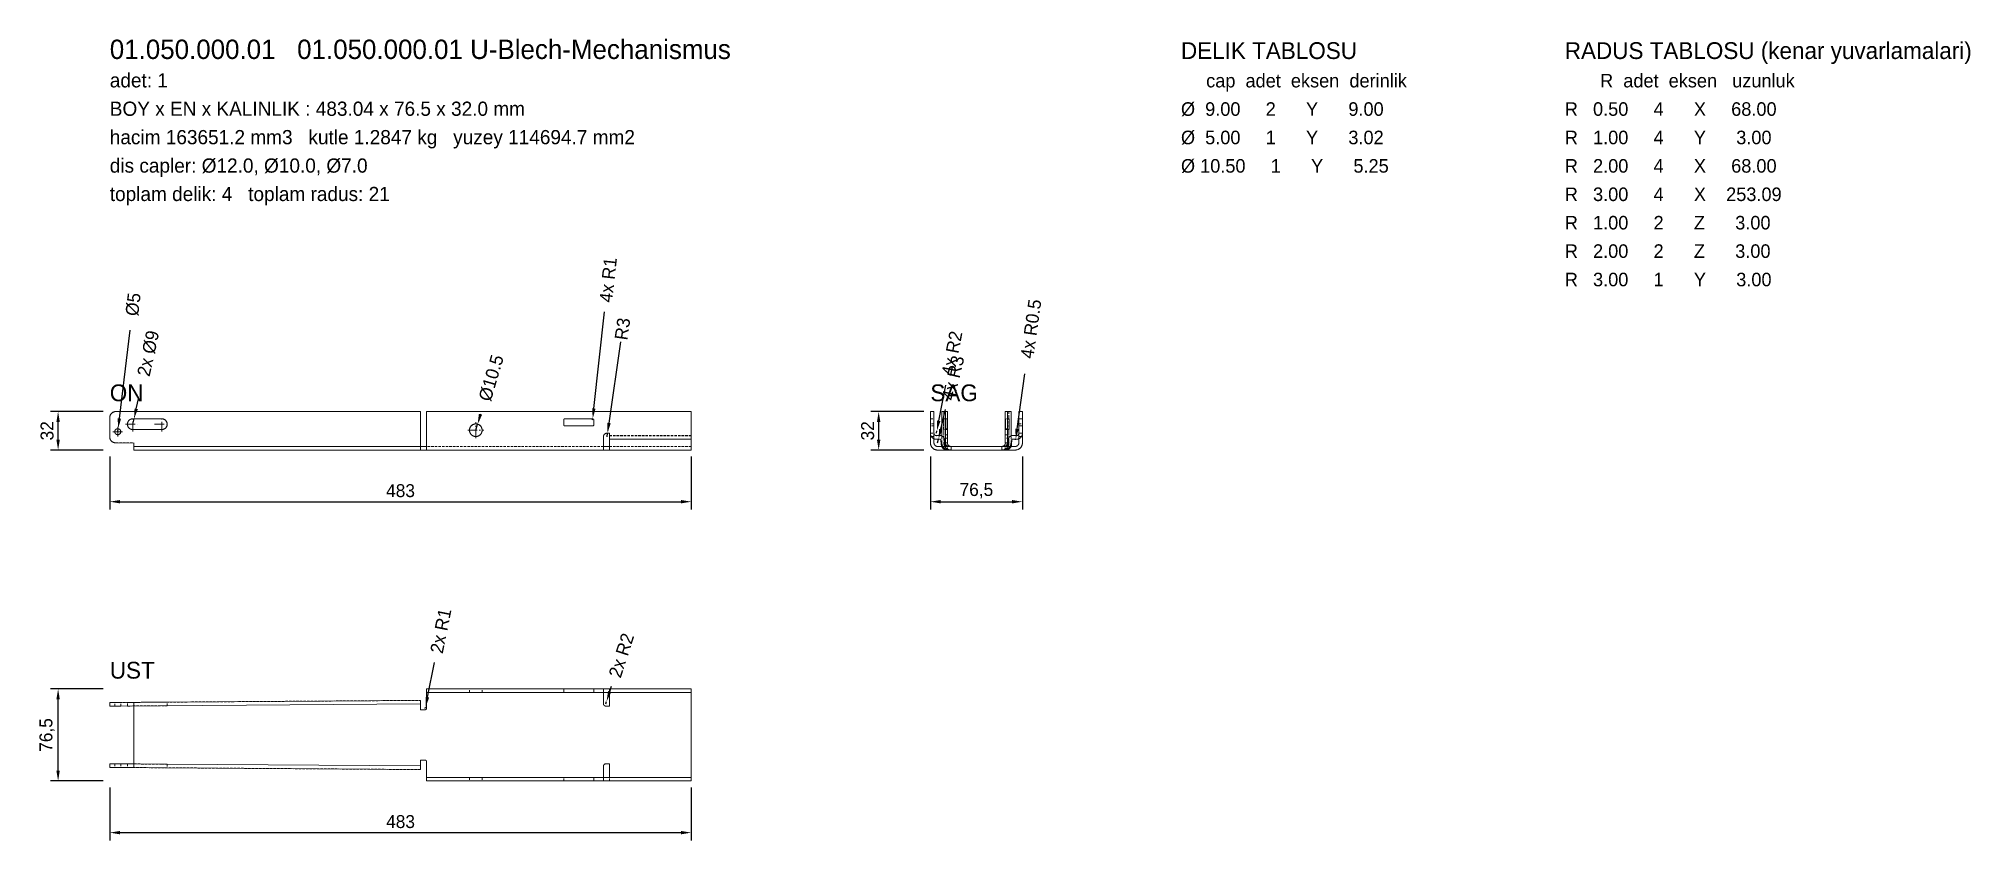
# Model space of a CAD drawing. Header units: metres. Extents: x -59 to 1546, y -324 to 342.
import ezdxf

# ---------------------------------------------------------------- set-up
doc = ezdxf.new("R2010")
doc.units = ezdxf.units.M
doc.linetypes.add('EKSENCIZGI', pattern=[12, 8, -2, 0, -2])
doc.linetypes.add('KESIK', pattern=[3, 2, -1])
for name, color, linetype, lineweight in [('EKSEN', 1, 'EKSENCIZGI', 13), ('GIZLI', 8, 'KESIK', 13), ('GORUNEN', 7, 'Continuous', 13), ('OLCU', 4, 'Continuous', 13), ('YAZI', 3, 'Continuous', 13)]:
    doc.layers.add(name, color=color, linetype=linetype, lineweight=lineweight)
doc.dimstyles.new('PF_MM', dxfattribs={"dimtxt": 10.734295, "dimasz": 8.587436, "dimexe": 6.440577, "dimexo": 5.367147, "dimgap": 3.757003, "dimtad": 1, "dimdec": 1, "dimcen": 2.5, "dimclrd": 4, "dimclre": 4, "dimclrt": 3, "dimazin": 3, "dimtfac": 1, "dimtmove": 0, "dimatfit": 3})

msp = doc.modelspace()

# ---------------------------------------------------------------- texts
at = {"layer": 'YAZI'}
for s, height, p in [('01.050.000.01   01.050.000.01 U-Blech-Mechanismus', 16.1014, (0, 325.05)), ('DELIK TABLOSU', 13.9546, (889.79, 325.05)), ('RADUS TABLOSU (kenar yuvarlamalari)', 13.9546, (1208.64, 325.05)), ('adet: 1', 11.808, (0, 301.43)), ('     cap  adet  eksen  derinlik', 11.271, (889.79, 301.43)), ('       R  adet  eksen   uzunluk', 11.271, (1208.64, 301.43)), ('BOY x EN x KALINLIK : 483.04 x 76.5 x 32.0 mm', 11.8077, (0, 277.82)), ('%%c  9.00     2      Y      9.00', 11.271, (889.79, 277.82)), ('R   0.50     4      X     68.00', 11.271, (1208.64, 277.82)), ('hacim 163651.2 mm3   kutle 1.2847 kg   yuzey 114694.7 mm2', 11.8077, (0, 254.2)), ('%%c  5.00     1      Y      3.02', 11.271, (889.79, 254.2)), ('R   1.00     4      Y      3.00', 11.271, (1208.64, 254.2)), ('dis capler: %%c12.0, %%c10.0, %%c7.0', 11.8077, (0, 230.58)), ('%%c 10.50     1      Y      5.25', 11.271, (889.79, 230.58)), ('R   2.00     4      X     68.00', 11.271, (1208.64, 230.58)), ('toplam delik: 4   toplam radus: 21', 11.8077, (0, 206.97)), ('R   3.00     4      X    253.09', 11.271, (1208.64, 206.97)), ('R   1.00     2      Z      3.00', 11.271, (1208.64, 183.35)), ('R   2.00     2      Z      3.00', 11.271, (1208.64, 159.74)), ('R   3.00     1      Y      3.00', 11.271, (1208.64, 136.12)), ('ON', 13.955, (0, 40.59)), ('SAG', 13.955, (681.63, 40.59)), ('UST', 13.955, (0, -190))]:
    msp.add_text(s, height=height, dxfattribs=at).set_placement(p)

# ---------------------------------------------------------------- dimensions: what is measured, and where the dimension line sits
at = {"layer": 'OLCU'}
for center, radius, location, text in [((401.04, 25), 1, (413.92, 141.49), '4x R1'), ((752.39, 8.5), 0.5, (765.27, 100.7), '4x R0.5'), ((413.04, 11), 3, (425.92, 100.7), 'R3'), ((686.63, 13.95), 2, (699.51, 80.3), '4x R2'), ((687.63, 6), 3, (700.51, 59.91), '4x R3'), ((262.04, -214.84), 1, (274.92, -150.28), '2x R1'), ((412.04, -210.82), 2, (424.92, -170.68), '2x R2')]:
    msp.add_radius_dim(center=center, radius=radius, location=location, text=text, dimstyle='PF_MM', override={"dimgap": 3.220288, "dimtad": 0, "dimtix": 0, "dimtofl": 1, "dimtmove": 1, "dimatfit": 3}, dxfattribs=at).render()
for center, radius, location, text in [((6.62, 15.24), 2.5, (19.5, 121.09), '%%c5'), ((19.16, 21.5), 4.5, (32.04, 80.3), '2x %%c9'), ((304.04, 16.5), 5.25, (316.92, 59.91), '%%c10.5')]:
    msp.add_diameter_dim(center=center, radius=radius, location=location, text=text, dimstyle='PF_MM', override={"dimgap": 3.220288, "dimtad": 0, "dimtix": 0, "dimtofl": 1, "dimtmove": 1, "dimatfit": 3}, dxfattribs=at).render()
for base, p1, p2 in [((-42.94, 0), (0, 0), (0, 32)), ((638.69, 0), (681.63, 0), (681.63, 32)), ((-42.94, -275.09), (0, -275.09), (0, -198.59))]:
    msp.add_linear_dim(base=base, p1=p1, p2=p2, angle=90, dimstyle='PF_MM', dxfattribs=at).render()
for base, p1, p2 in [((0, -42.94), (0, 0), (483.04, 0)), ((681.63, -42.94), (681.63, 0), (758.13, 0)), ((0, -318.02), (0, -275.09), (483.04, -275.09))]:
    msp.add_linear_dim(base=base, p1=p1, p2=p2, dimstyle='PF_MM', dxfattribs=at).render()

# ---------------------------------------------------------------- linework, layer by layer
at = {"layer": 'EKSEN'}
for p, q in [((6.62, 11.24), (6.62, 19.24)), ((13.16, 21.5), (25.16, 21.5)), ((19.16, 15.5), (19.16, 27.5)), ((37.16, 21.5), (49.16, 21.5)), ((43.16, 15.5), (43.16, 27.5)), ((297.29, 16.5), (310.79, 16.5)), ((304.04, 9.75), (304.04, 23.25)), ((2.62, 15.24), (10.62, 15.24))]:
    msp.add_line(p, q, dxfattribs=at)
at = {"layer": 'GIZLI'}
for points in [[(0, 27.04), (0.01, 27.28), (0.03, 27.53), (0.06, 27.78), (0.11, 28.03), (0.16, 28.27)], [(0.44, 29.01), (0.37, 28.83), (0.3, 28.64), (0.23, 28.44), (0.18, 28.25), (0.13, 28.05), (0.09, 27.85), (0.06, 27.65), (0.04, 27.45), (0.03, 27.25), (0.02, 27.14), (0.02, 27.04)], [(0.02, 27.04), (0.03, 27.29), (0.05, 27.51), (0.07, 27.71), (0.1, 27.91), (0.15, 28.11)], [(0.19, 28.31), (0.25, 28.5), (0.32, 28.69), (0.39, 28.88), (0.47, 29.07), (0.56, 29.25), (0.65, 29.43), (0.75, 29.61), (0.86, 29.78), (0.98, 29.94), (1.1, 30.1)], [(0.23, 28.51), (0.32, 28.75), (0.41, 28.98)], [(0.51, 29.21), (0.63, 29.43), (0.76, 29.64), (0.89, 29.85), (1.04, 30.05), (1.2, 30.25), (1.37, 30.43), (1.54, 30.61), (1.73, 30.78), (1.92, 30.94), (2.12, 31.09), (2.33, 31.23), (2.54, 31.35), (2.76, 31.47)], [(0.83, 29.73), (0.72, 29.55), (0.62, 29.38), (0.53, 29.2)], [(2.59, 31.37), (2.41, 31.27), (2.24, 31.16), (2.08, 31.04), (1.92, 30.92), (1.76, 30.79), (1.61, 30.65), (1.46, 30.51), (1.32, 30.37), (1.19, 30.21), (1.06, 30.06)], [(1.23, 30.26), (1.37, 30.41), (1.51, 30.56), (1.65, 30.7), (1.81, 30.83), (1.96, 30.96), (2.13, 31.08), (2.3, 31.19), (2.47, 31.3), (2.64, 31.4)], [(3.33, 31.7), (3.14, 31.63), (2.95, 31.55)], [(2.99, 31.58), (3.22, 31.67), (3.46, 31.76)], [(3.01, 31.58), (3.2, 31.66), (3.39, 31.73), (3.58, 31.79), (3.77, 31.84), (3.97, 31.89)], [(3.7, 31.83), (3.94, 31.89), (4.18, 31.93), (4.43, 31.97), (4.68, 31.99), (4.82, 32), (4.96, 32)], [(4.51, 31.97), (4.31, 31.95), (4.11, 31.92), (3.91, 31.88), (3.71, 31.83)], [(4.17, 31.93), (4.37, 31.96), (4.57, 31.98), (4.77, 31.99), (4.88, 32), (4.99, 32)], [(4.19, 15.84), (4.22, 15.96), (4.26, 16.07)], [(4.23, 15.93), (4.27, 16.04), (4.31, 16.15), (4.35, 16.25)], [(5.35, 17.38), (5.45, 17.44)], [(5.55, 17.49), (5.65, 17.54), (5.75, 17.58)], [(5.86, 17.62), (5.97, 17.65), (6.08, 17.68), (6.19, 17.7)], [(6.63, 17.74), (6.75, 17.73), (6.87, 17.73)], [(6.65, 17.74), (6.77, 17.73), (6.89, 17.73)], [(6.88, 17.73), (6.77, 17.73), (6.65, 17.74)], [(7.57, 17.56), (7.46, 17.6), (7.35, 17.63), (7.23, 17.67)], [(7.24, 17.66), (7.36, 17.63), (7.47, 17.59), (7.58, 17.55)], [(7.34, 17.63), (7.45, 17.59), (7.56, 17.55)], [(8.36, 17.03), (8.44, 16.95), (8.52, 16.86)], [(8.53, 16.87), (8.45, 16.95), (8.37, 17.04)], [(8.46, 16.95), (8.54, 16.86)], [(8.69, 16.67), (8.75, 16.57), (8.81, 16.47), (8.87, 16.36), (8.92, 16.25), (8.97, 16.14), (9.01, 16.03)], [(9, 16.04), (8.96, 16.15), (8.92, 16.26), (8.86, 16.37), (8.81, 16.48)], [(8.9, 16.25), (8.95, 16.14), (8.99, 16.03)], [(14.7, 22.11), (14.74, 22.32), (14.78, 22.53), (14.83, 22.74), (14.9, 22.94)], [(14.91, 20.01), (14.85, 20.21), (14.79, 20.42), (14.75, 20.63), (14.71, 20.84)], [(15.05, 23.34), (15.15, 23.53), (15.25, 23.72), (15.36, 23.9)], [(15.6, 24.25), (15.74, 24.42), (15.88, 24.58)], [(15.77, 18.54), (15.63, 18.71)], [(16.18, 24.88), (16.35, 25.01), (16.52, 25.14)], [(16.73, 17.71), (16.56, 17.83)], [(17.25, 25.58), (17.45, 25.66), (17.65, 25.74), (17.85, 25.8), (18.05, 25.86)], [(18.73, 17.02), (18.52, 17.05)], [(19.16, 17), (18.95, 17.01)], [(19.18, 26), (19.16, 26)], [(19.16, 26), (19.18, 26)], [(19.18, 17), (19.16, 17)], [(19.18, 17), (19.16, 17)], [(19.18, 17), (19.18, 17)], [(43.16, 26), (43.18, 26)], [(43.16, 26), (43.18, 26)], [(43.16, 17), (43.18, 17)], [(43.18, 17), (43.16, 17)], [(43.18, 17), (43.16, 17)], [(44.08, 25.91), (43.87, 25.95), (43.66, 25.97), (43.44, 25.99)], [(44.08, 17.09), (43.87, 17.05), (43.66, 17.03), (43.44, 17.01)], [(45.65, 25.26), (45.47, 25.38), (45.28, 25.48)], [(45.65, 17.74), (45.47, 17.62), (45.28, 17.52)], [(45.78, 25.17), (45.95, 25.04)], [(45.78, 17.83), (45.95, 17.96)], [(46.6, 24.42), (46.46, 24.58), (46.31, 24.73), (46.16, 24.88), (45.99, 25.01)], [(46.6, 18.58), (46.46, 18.42), (46.31, 18.27), (46.16, 18.12), (45.99, 17.99)], [(46.98, 23.9), (46.87, 24.08), (46.74, 24.25)], [(46.98, 19.1), (46.87, 18.92), (46.74, 18.75)], [(46.96, 23.95), (47.07, 23.76), (47.17, 23.58), (47.27, 23.39), (47.35, 23.19), (47.43, 22.99)], [(46.96, 19.05), (47.07, 19.24), (47.17, 19.42), (47.27, 19.61), (47.35, 19.81), (47.43, 20.01)], [(47.44, 22.94), (47.37, 23.14), (47.29, 23.34)], [(47.44, 20.06), (47.37, 19.86), (47.29, 19.66)], [(47.6, 22.32), (47.56, 22.53), (47.51, 22.74)], [(47.6, 20.68), (47.56, 20.47), (47.51, 20.26)], [(47.63, 22.16), (47.66, 21.95), (47.67, 21.74)], [(47.63, 20.84), (47.66, 21.05), (47.67, 21.26)], [(47.68, 21.69), (47.66, 21.9), (47.64, 22.11)], [(47.68, 21.31), (47.66, 21.1), (47.64, 20.89)], [(298.79, 16.5), (298.8, 16.76), (298.82, 17.01), (298.85, 17.27), (298.89, 17.52), (298.95, 17.77), (299.02, 18.02), (299.1, 18.26)], [(298.79, 16.5), (298.8, 16.76), (298.82, 17.01), (298.85, 17.27), (298.89, 17.52), (298.95, 17.77), (299.02, 18.02), (299.1, 18.26)], [(299.11, 14.7), (299.03, 14.94), (298.96, 15.18), (298.9, 15.43), (298.86, 15.69), (298.82, 15.94), (298.8, 16.19), (298.79, 16.35), (298.79, 16.5)], [(299.11, 14.7), (299.03, 14.94), (298.96, 15.18), (298.9, 15.43), (298.86, 15.69), (298.82, 15.94), (298.8, 16.19), (298.79, 16.35), (298.79, 16.5)], [(299.19, 18.5), (299.29, 18.73), (299.4, 18.96), (299.53, 19.18), (299.67, 19.4), (299.81, 19.61), (299.97, 19.81), (300.14, 20.01), (300.31, 20.19)], [(299.19, 18.5), (299.29, 18.73), (299.4, 18.96), (299.53, 19.18), (299.67, 19.4), (299.81, 19.61), (299.97, 19.81), (300.14, 20.01), (300.31, 20.19)], [(300.5, 20.37), (300.69, 20.54), (300.89, 20.7), (301.1, 20.85), (301.32, 20.99), (301.54, 21.11), (301.77, 21.23), (302, 21.34), (302.24, 21.43), (302.48, 21.51), (302.73, 21.58), (302.98, 21.64), (303.23, 21.69), (303.48, 21.72), (303.74, 21.74), (303.89, 21.75), (304.04, 21.75)], [(300.5, 20.37), (300.69, 20.54), (300.89, 20.7), (301.1, 20.85), (301.32, 20.99), (301.54, 21.11), (301.77, 21.23), (302, 21.34), (302.24, 21.43), (302.48, 21.51), (302.73, 21.58), (302.98, 21.64), (303.23, 21.69), (303.48, 21.72), (303.74, 21.74), (303.89, 21.75), (304.04, 21.75)], [(304.04, 21.75), (304.3, 21.74)], [(304.04, 21.75), (304.3, 21.74)], [(304.55, 21.73), (304.81, 21.69), (305.06, 21.65), (305.31, 21.59), (305.56, 21.53)], [(304.55, 21.73), (304.81, 21.69), (305.06, 21.65), (305.31, 21.59), (305.56, 21.53)], [(305.8, 21.45), (306.04, 21.36), (306.27, 21.25), (306.5, 21.14), (306.73, 21.01), (306.94, 20.88), (307.15, 20.73), (307.36, 20.57), (307.55, 20.41), (307.74, 20.23), (307.91, 20.04), (308.08, 19.85), (308.24, 19.65), (308.39, 19.44), (308.53, 19.23), (308.66, 19), (308.77, 18.78), (308.88, 18.54)], [(305.8, 21.45), (306.04, 21.36), (306.27, 21.25), (306.5, 21.14), (306.73, 21.01), (306.94, 20.88), (307.15, 20.73), (307.36, 20.57), (307.55, 20.41), (307.74, 20.23), (307.91, 20.04), (308.08, 19.85), (308.24, 19.65), (308.39, 19.44), (308.53, 19.23), (308.66, 19), (308.77, 18.78), (308.88, 18.54)], [(308.97, 18.3), (309.05, 18.06), (309.12, 17.82), (309.18, 17.57), (309.23, 17.31), (309.26, 17.06), (309.28, 16.81), (309.29, 16.65), (309.29, 16.5)], [(308.97, 18.3), (309.05, 18.06), (309.12, 17.82), (309.18, 17.57), (309.23, 17.31), (309.26, 17.06), (309.28, 16.81), (309.29, 16.65), (309.29, 16.5)], [(309.29, 16.5), (309.29, 16.24), (309.27, 15.99), (309.24, 15.73), (309.19, 15.48), (309.14, 15.23), (309.07, 14.98), (308.99, 14.74)], [(309.29, 16.5), (309.29, 16.24), (309.27, 15.99), (309.24, 15.73), (309.19, 15.48), (309.14, 15.23), (309.07, 14.98), (308.99, 14.74)], [(681.63, 6), (681.63, 32)], [(681.63, 26), (684.63, 26)], [(681.63, 26), (684.63, 26)], [(681.63, 26), (681.63, 25)], [(681.63, 25), (681.63, 26)], [(681.63, 21), (681.63, 25)], [(681.63, 25), (681.63, 21)], [(684.63, 21.75), (681.63, 21.75)], [(681.63, 21.75), (681.63, 16.5)], [(681.63, 16.5), (681.63, 21.75)], [(681.63, 21), (681.63, 20)], [(681.63, 20), (681.63, 21)], [(684.63, 20), (681.63, 20)], [(684.63, 20), (681.63, 20)], [(681.63, 16.5), (681.63, 11.25)], [(681.63, 11.25), (681.63, 16.5)], [(684.63, 6), (684.63, 32)], [(684.63, 26), (684.63, 25)], [(684.63, 25), (684.63, 26)], [(684.63, 21), (684.63, 25)], [(684.63, 25), (684.63, 21)], [(684.63, 21.75), (684.63, 16.5)], [(684.63, 16.5), (684.63, 21.75)], [(684.63, 21), (684.63, 20)], [(684.63, 20), (684.63, 21)], [(684.63, 16.5), (684.63, 11.25)], [(684.63, 11.25), (684.63, 16.5)], [(692.89, 32), (691.13, 32)], [(692.63, 17), (692.63, 17), (692.63, 17), (692.63, 17), (692.63, 17), (692.63, 17), (692.63, 17), (692.63, 17), (692.63, 17), (692.63, 17), (692.63, 17), (692.63, 17), (692.63, 17), (692.63, 17), (692.63, 17), (692.63, 17), (692.63, 17), (692.63, 17), (692.63, 17), (692.63, 17), (692.63, 17), (692.63, 17), (692.63, 17), (692.63, 17), (692.63, 17), (692.63, 17), (692.63, 17), (692.63, 17), (692.63, 17), (692.63, 17), (692.63, 17), (692.63, 17), (692.63, 17), (692.63, 17), (692.63, 17), (692.63, 17), (692.63, 17), (692.63, 17), (692.63, 17), (692.63, 17), (692.63, 17), (692.63, 17.01), (692.63, 17.01), (692.62, 25.94), (692.63, 25.99), (692.63, 25.99), (692.63, 26), (692.63, 26), (692.63, 26), (692.63, 26), (692.63, 26), (692.63, 26), (692.63, 26), (692.63, 26), (692.63, 26), (692.63, 26), (692.63, 26), (692.63, 26), (692.63, 26), (692.63, 26), (692.63, 26), (692.63, 26), (692.63, 26), (692.63, 26), (692.63, 26), (692.63, 26), (692.63, 26), (692.63, 26), (692.63, 26), (692.63, 26), (692.63, 26), (692.63, 26), (692.63, 26), (692.63, 26), (692.63, 26), (692.63, 26), (692.63, 26), (692.63, 26), (692.63, 26)], [(692.8, 26), (692.63, 26)], [(692.63, 26), (695.63, 26)], [(692.8, 17), (692.63, 17)], [(695.63, 17), (692.63, 17)], [(695.63, 26), (692.8, 26)], [(692.8, 26), (692.8, 26), (692.8, 26), (692.8, 26), (692.8, 26), (692.8, 26), (692.8, 26), (692.8, 26), (692.8, 26), (692.8, 26), (692.8, 26), (692.8, 26), (692.8, 26), (692.8, 26), (692.8, 26), (692.8, 26), (692.8, 26), (692.8, 26), (692.8, 26), (692.8, 26), (692.8, 26), (692.8, 26), (692.8, 26), (692.8, 26), (692.8, 26), (692.8, 26), (692.8, 26), (692.8, 26), (692.8, 26), (692.8, 26), (692.8, 26), (692.8, 26), (692.8, 26), (692.8, 26), (692.8, 26), (692.8, 26), (692.8, 26), (692.8, 26), (692.8, 26), (692.8, 26), (692.8, 26), (692.8, 25.99), (692.8, 25.99), (692.8, 17.06), (692.8, 17.01), (692.8, 17.01), (692.8, 17), (692.8, 17), (692.8, 17), (692.8, 17), (692.8, 17), (692.8, 17), (692.8, 17), (692.8, 17), (692.8, 17), (692.8, 17), (692.8, 17), (692.8, 17), (692.8, 17), (692.8, 17), (692.8, 17), (692.8, 17), (692.8, 17), (692.8, 17), (692.8, 17), (692.8, 17), (692.8, 17), (692.8, 17), (692.8, 17), (692.8, 17), (692.8, 17), (692.8, 17), (692.8, 17), (692.8, 17), (692.8, 17), (692.8, 17), (692.8, 17), (692.8, 17), (692.8, 17)], [(695.8, 17), (692.8, 17)], [(692.87, 15.22), (692.88, 17.74)], [(692.88, 17.74), (692.88, 17.74), (692.88, 17.74), (692.88, 17.74), (692.88, 17.74), (692.88, 17.74), (692.88, 17.74), (692.88, 17.74), (692.88, 17.74), (692.88, 17.74), (692.88, 17.74), (692.88, 17.74), (692.88, 17.74), (692.88, 17.74), (692.88, 17.74), (692.88, 17.74), (692.88, 17.74), (692.88, 17.74), (692.88, 17.74)], [(692.88, 17.74), (692.88, 17.74), (692.88, 17.74), (692.88, 17.74), (692.88, 17.74), (692.88, 17.74), (692.88, 17.74), (692.88, 17.74), (692.88, 17.74), (692.88, 17.74), (692.88, 17.74), (692.88, 17.74), (692.88, 17.74), (692.88, 17.74), (692.88, 17.74), (692.88, 17.74), (692.88, 17.74), (692.88, 17.74), (692.88, 17.74), (692.88, 17.74), (692.88, 17.74), (692.88, 17.74), (692.88, 17.74), (692.88, 17.74), (692.88, 17.74), (692.88, 17.74), (692.88, 17.74), (692.88, 17.74), (692.88, 17.74), (692.88, 17.74), (692.88, 17.74), (692.88, 17.74), (692.88, 17.74), (692.88, 17.74), (692.88, 17.74), (692.88, 17.74), (692.88, 17.74), (692.88, 17.74), (692.88, 17.74), (692.88, 17.74), (692.88, 17.74), (692.88, 17.73), (692.9, 16.96), (692.9, 15.26)], [(695.88, 17.74), (692.88, 17.74)], [(692.89, 32), (692.89, 32), (692.89, 32), (692.89, 32), (692.89, 32), (692.89, 32), (692.89, 32), (692.89, 32), (692.89, 32), (692.89, 32), (692.89, 32), (692.89, 32), (692.89, 32), (692.89, 32), (692.89, 32), (692.9, 32), (692.9, 32), (692.9, 32), (692.9, 32), (692.9, 31.99), (692.92, 30.46), (692.93, 27.04)], [(695.89, 32), (692.89, 32)], [(692.93, 27.04), (692.93, 9.95)], [(746.86, 32), (743.86, 32)], [(743.87, 17.74), (746.87, 17.74)], [(743.96, 17), (746.96, 17)], [(747.13, 26), (744.13, 26)], [(746.96, 26), (744.13, 26)], [(744.13, 17), (747.13, 17)], [(746.83, 27.04), (746.86, 32)], [(746.83, 27.04), (746.83, 9.95)], [(748.63, 32), (746.86, 32)], [(746.86, 15.26), (746.87, 17.74)], [(746.87, 17.74), (746.87, 17.74), (746.87, 17.74), (746.87, 17.74), (746.87, 17.74), (746.87, 17.74), (746.87, 17.74), (746.87, 17.74), (746.87, 17.74), (746.87, 17.74), (746.87, 17.74), (746.87, 17.74), (746.87, 17.74), (746.87, 17.74), (746.87, 17.74), (746.87, 17.74), (746.87, 17.74), (746.87, 17.74), (746.87, 17.74), (746.87, 17.74), (746.89, 16.95), (746.89, 15.22)], [(746.87, 17.74), (746.87, 17.74), (746.87, 17.74), (746.87, 17.74), (746.87, 17.74), (746.87, 17.74), (746.87, 17.74), (746.87, 17.74), (746.87, 17.74), (746.87, 17.74), (746.87, 17.74), (746.87, 17.74), (746.87, 17.74), (746.87, 17.74), (746.87, 17.74), (746.87, 17.74), (746.87, 17.74), (746.87, 17.74), (746.87, 17.74), (746.87, 17.74), (746.87, 17.74), (746.87, 17.74), (746.87, 17.74)], [(747.13, 26), (746.96, 26)], [(746.96, 17), (746.96, 17), (746.96, 17), (746.96, 17), (746.96, 17), (746.96, 17), (746.96, 17), (746.96, 17), (746.96, 17), (746.96, 17), (746.96, 17), (746.96, 17), (746.96, 17), (746.96, 17), (746.96, 17), (746.96, 17), (746.96, 17), (746.96, 17), (746.96, 17), (746.96, 17), (746.96, 17), (746.96, 17), (746.96, 17), (746.96, 17), (746.96, 17), (746.96, 17), (746.96, 17), (746.96, 17), (746.96, 17), (746.96, 17), (746.96, 17), (746.96, 17), (746.96, 17), (746.96, 17), (746.96, 17), (746.96, 17), (746.96, 17), (746.96, 17), (746.96, 17), (746.96, 17), (746.96, 17), (746.96, 17.01), (746.96, 17.01), (746.96, 25.94), (746.96, 25.99), (746.96, 25.99), (746.96, 26), (746.96, 26), (746.96, 26), (746.96, 26), (746.96, 26), (746.96, 26), (746.96, 26), (746.96, 26), (746.96, 26), (746.96, 26), (746.96, 26), (746.96, 26), (746.96, 26), (746.96, 26), (746.96, 26), (746.96, 26), (746.96, 26), (746.96, 26), (746.96, 26), (746.96, 26), (746.96, 26), (746.96, 26), (746.96, 26), (746.96, 26), (746.96, 26), (746.96, 26), (746.96, 26), (746.96, 26), (746.96, 26), (746.96, 26), (746.96, 26), (746.96, 26), (746.96, 26)], [(746.96, 17), (747.13, 17)], [(747.13, 26), (747.13, 26), (747.13, 26), (747.13, 26), (747.13, 26), (747.13, 26), (747.13, 26), (747.13, 26), (747.13, 26), (747.13, 26), (747.13, 26), (747.13, 26), (747.13, 26), (747.13, 26), (747.13, 26), (747.13, 26), (747.13, 26), (747.13, 26), (747.13, 26), (747.13, 26), (747.13, 26), (747.13, 26), (747.13, 26), (747.13, 26), (747.13, 26), (747.13, 26), (747.13, 26), (747.13, 26), (747.13, 26), (747.13, 26), (747.13, 26), (747.13, 26), (747.13, 26), (747.13, 26), (747.13, 26), (747.13, 26), (747.13, 26), (747.13, 26), (747.13, 26), (747.13, 26), (747.13, 26), (747.13, 25.99), (747.13, 25.99), (747.13, 17.06), (747.13, 17.01), (747.13, 17.01), (747.13, 17), (747.13, 17), (747.13, 17), (747.13, 17), (747.13, 17), (747.13, 17), (747.13, 17), (747.13, 17), (747.13, 17), (747.13, 17), (747.13, 17), (747.13, 17), (747.13, 17), (747.13, 17), (747.13, 17), (747.13, 17), (747.13, 17), (747.13, 17), (747.13, 17), (747.13, 17), (747.13, 17), (747.13, 17), (747.13, 17), (747.13, 17), (747.13, 17), (747.13, 17), (747.13, 17), (747.13, 17), (747.13, 17), (747.13, 17), (747.13, 17), (747.13, 17), (747.13, 17)], [(755.13, 6), (755.13, 32)], [(755.13, 25), (755.13, 26)], [(755.13, 26), (758.13, 26)], [(758.13, 26), (755.13, 26)], [(755.13, 26), (755.13, 25)], [(755.13, 21), (755.13, 25)], [(755.13, 21), (755.13, 25)], [(755.13, 21.75), (758.13, 21.75)], [(755.13, 21.75), (755.13, 16.5)], [(755.13, 16.5), (755.13, 21.75)], [(755.13, 20), (755.13, 21)], [(755.13, 21), (755.13, 20)], [(755.13, 20), (758.13, 20)], [(758.13, 20), (755.13, 20)], [(755.13, 11.25), (755.13, 16.5)], [(755.13, 16.5), (755.13, 11.25)], [(758.13, 6), (758.13, 32)], [(758.13, 25), (758.13, 26)], [(758.13, 26), (758.13, 25)], [(758.13, 21), (758.13, 25)], [(758.13, 21), (758.13, 25)], [(758.13, 21.75), (758.13, 16.5)], [(758.13, 16.5), (758.13, 21.75)], [(758.13, 20), (758.13, 21)], [(758.13, 21), (758.13, 20)], [(758.13, 11.25), (758.13, 16.5)], [(758.13, 16.5), (758.13, 11.25)], [(0, 9.95), (0.02, 9.95)], [(0.06, 9.69), (0.03, 9.82), (0, 9.95)], [(0.02, 9.95), (0, 9.95)], [(0.33, 8.98), (0.26, 9.17), (0.19, 9.36), (0.12, 9.55), (0.07, 9.75), (0.04, 9.85), (0.02, 9.95)], [(0.08, 9.71), (0.15, 9.47), (0.23, 9.23)], [(0.66, 8.33), (0.53, 8.54), (0.42, 8.76)], [(0.43, 8.77), (0.55, 8.55), (0.68, 8.34)], [(0.72, 8.27), (0.61, 8.44), (0.51, 8.62)], [(1.11, 7.73), (0.95, 7.92), (0.8, 8.12)], [(0.82, 8.13), (0.96, 7.93), (1.12, 7.73)], [(2.48, 6.63), (2.31, 6.73), (2.14, 6.84), (1.97, 6.96), (1.81, 7.08), (1.65, 7.21), (1.5, 7.34), (1.35, 7.48), (1.21, 7.63), (1.08, 7.78), (0.95, 7.94), (0.83, 8.1)], [(1.64, 7.2), (1.46, 7.36), (1.28, 7.54)], [(1.29, 7.55), (1.47, 7.37), (1.65, 7.21), (1.85, 7.05)], [(2.05, 6.9), (2.26, 6.76), (2.47, 6.63)], [(3.41, 6.23), (3.22, 6.29), (3.03, 6.37), (2.84, 6.45), (2.66, 6.53)], [(2.92, 6.41), (3.15, 6.32), (3.39, 6.24)], [(4.88, 6), (4.63, 6.01), (4.4, 6.03), (4.2, 6.05), (4, 6.08), (3.8, 6.12), (3.61, 6.17)], [(4.85, 6), (4.61, 6.01), (4.36, 6.03), (4.11, 6.06)], [(4.12, 6.06), (4.37, 6.03), (4.61, 6.01)], [(4.24, 14.44), (4.21, 14.56), (4.18, 14.67)], [(4.29, 14.36), (4.26, 14.47), (4.22, 14.58), (4.2, 14.69)], [(4.88, 6), (4.95, 6)], [(4.95, 6), (4.88, 6)], [(4.95, 6), (20.07, 5.93)], [(4.95, 6), (20.07, 5.93)], [(5.45, 13.03), (5.35, 13.08), (5.25, 13.15), (5.15, 13.21), (5.05, 13.29)], [(6.17, 12.78), (6.05, 12.81), (5.94, 12.84)], [(6.36, 12.75), (6.24, 12.77), (6.12, 12.79)], [(6.98, 12.76), (6.86, 12.75), (6.75, 12.74), (6.64, 12.74)], [(6.64, 12.74), (6.75, 12.74), (6.87, 12.75)], [(6.96, 12.76), (6.84, 12.75), (6.73, 12.74)], [(7.34, 12.84), (7.45, 12.88), (7.56, 12.92), (7.67, 12.96)], [(7.66, 12.96), (7.55, 12.91), (7.44, 12.87)], [(7.75, 13.01), (7.64, 12.96), (7.53, 12.91)], [(8.33, 13.42), (8.24, 13.34), (8.15, 13.27)], [(8.44, 13.5), (8.35, 13.42), (8.26, 13.34)], [(8.27, 13.35), (8.36, 13.43), (8.44, 13.51)], [(8.73, 13.87), (8.66, 13.78), (8.59, 13.68)], [(8.6, 13.69), (8.67, 13.78), (8.74, 13.88)], [(8.99, 14.41), (8.95, 14.29), (8.9, 14.19), (8.85, 14.08), (8.79, 13.98)], [(8.8, 13.98), (8.86, 14.09), (8.91, 14.19), (8.95, 14.3), (9, 14.41)], [(9.02, 15.92), (9.05, 15.8), (9.07, 15.69)], [(9.11, 14.87), (9.09, 14.75), (9.06, 14.63), (9.03, 14.52)], [(9.03, 14.53), (9.06, 14.64), (9.09, 14.76)], [(9.09, 15.7), (9.07, 15.81), (9.04, 15.93)], [(9.04, 15.92), (9.07, 15.8), (9.1, 15.69)], [(9.09, 14.87), (9.07, 14.75), (9.04, 14.63)], [(20.05, 4.05), (20.04, 3)], [(20.05, 4.05), (20.04, 3)], [(20.05, 4.05), (20.04, 1.37)], [(20.05, 4.05), (20.04, 1.37)], [(258.04, 3), (20.04, 3)], [(20.04, 3), (258.04, 3)], [(20.04, 1.37), (20.04, 3)], [(20.04, 1.37), (20.04, 3)], [(20.04, 0), (20.04, 1.37)], [(20.04, 0), (20.04, 1.37)], [(20.07, 5.93), (20.05, 4.05)], [(20.05, 5.86), (20.07, 5.93)], [(20.05, 5.86), (20.07, 5.93)], [(20.07, 5.93), (20.05, 4.05)], [(263.04, 3), (263.04, 6)], [(263.04, 3), (263.04, 6)], [(410.04, 3), (263.04, 3)], [(410.04, 3), (263.04, 3)], [(263.04, 0), (263.04, 3)], [(263.04, 0), (263.04, 3)], [(263.04, 0), (263.04, 3)], [(263.04, 3), (263.04, 0)], [(300.35, 12.77), (300.17, 12.96), (300, 13.15), (299.84, 13.35), (299.69, 13.56), (299.56, 13.77), (299.43, 14), (299.31, 14.22), (299.21, 14.46)], [(300.35, 12.77), (300.17, 12.96), (300, 13.15), (299.84, 13.35), (299.69, 13.56), (299.56, 13.77), (299.43, 14), (299.31, 14.22), (299.21, 14.46)], [(304.04, 11.25), (303.79, 11.26), (303.53, 11.27), (303.28, 11.31), (303.02, 11.35), (302.77, 11.41), (302.53, 11.47), (302.28, 11.55), (302.04, 11.64), (301.81, 11.75), (301.58, 11.86), (301.36, 11.99), (301.14, 12.12), (300.93, 12.27), (300.73, 12.43), (300.53, 12.59)], [(304.04, 11.25), (303.79, 11.26), (303.53, 11.27), (303.28, 11.31), (303.02, 11.35), (302.77, 11.41), (302.53, 11.47), (302.28, 11.55), (302.04, 11.64), (301.81, 11.75), (301.58, 11.86), (301.36, 11.99), (301.14, 12.12), (300.93, 12.27), (300.73, 12.43), (300.53, 12.59)], [(304.35, 11.26), (304.19, 11.25), (304.04, 11.25)], [(304.35, 11.26), (304.19, 11.25), (304.04, 11.25)], [(305.6, 11.49), (305.36, 11.42), (305.11, 11.36), (304.86, 11.31), (304.6, 11.28)], [(305.6, 11.49), (305.36, 11.42), (305.11, 11.36), (304.86, 11.31), (304.6, 11.28)], [(308.9, 14.5), (308.79, 14.27), (308.68, 14.04), (308.55, 13.82), (308.42, 13.6), (308.27, 13.39), (308.11, 13.19), (307.95, 12.99), (307.77, 12.81), (307.59, 12.63), (307.39, 12.46), (307.19, 12.3), (306.98, 12.15), (306.77, 12.01), (306.55, 11.89), (306.32, 11.77), (306.08, 11.66), (305.85, 11.57)], [(308.9, 14.5), (308.79, 14.27), (308.68, 14.04), (308.55, 13.82), (308.42, 13.6), (308.27, 13.39), (308.11, 13.19), (307.95, 12.99), (307.77, 12.81), (307.59, 12.63), (307.39, 12.46), (307.19, 12.3), (306.98, 12.15), (306.77, 12.01), (306.55, 11.89), (306.32, 11.77), (306.08, 11.66), (305.85, 11.57)], [(410.04, 3), (410.04, 6)], [(410.04, 3), (410.04, 6)], [(410.04, 0), (410.04, 3)], [(410.04, 0), (410.04, 3)], [(410.04, 0), (410.04, 3)], [(410.04, 0), (410.04, 3)], [(415.04, 11.95), (415.04, 13.95)], [(415.04, 13.95), (415.04, 11.95)], [(415.04, 9), (415.04, 12)], [(415.04, 9), (415.04, 12)], [(415.04, 12), (415.04, 11.97)], [(415.04, 12), (483.04, 12)], [(415.04, 12), (483.04, 12)], [(415.04, 8.81), (415.04, 12)], [(415.04, 12), (483.04, 12)], [(415.04, 11.97), (415.04, 12)], [(415.04, 12), (483.04, 12)], [(415.04, 12), (415.04, 8.81)], [(415.04, 9), (415.04, 12)], [(415.04, 9), (415.04, 12)], [(415.04, 9), (415.04, 11.97)], [(415.04, 11.97), (415.04, 11.95)], [(415.04, 11.95), (415.04, 11.97)], [(415.04, 11.97), (415.04, 9)], [(483.04, 11.95), (415.04, 11.95)], [(483.04, 11.95), (415.04, 11.95)], [(415.04, 9), (415.04, 9)], [(415.04, 8.95), (415.04, 9)], [(415.04, 9), (483.04, 9)], [(415.04, 9), (483.04, 9)], [(415.04, 8.95), (415.04, 9)], [(415.04, 8.95), (415.04, 9)], [(415.04, 9), (483.04, 9)], [(415.04, 9), (415.04, 9)], [(415.04, 9), (483.04, 9)], [(415.04, 9), (415.04, 8.54)], [(415.04, 8.54), (415.04, 8.81)], [(415.04, 4.83), (415.04, 8.81)], [(415.04, 8.81), (415.04, 4.83)], [(415.04, 8.54), (415.04, 8.81)], [(415.04, 4.56), (415.04, 4.83)], [(415.04, 4.83), (415.04, 3)], [(415.04, 3), (415.04, 4.83)], [(415.04, 4.83), (415.04, 4.56)], [(415.04, 0), (415.04, 3)], [(483.04, 3), (415.04, 3)], [(483.04, 3), (415.04, 3)], [(415.04, 0), (415.04, 3)], [(415.04, 0), (415.04, 3)], [(415.04, 0), (415.04, 3)], [(483.04, 13.95), (483.04, 11.95)], [(483.04, 11.95), (483.04, 13.95)], [(483.04, 12), (483.04, 11.97)], [(483.04, 9), (483.04, 12)], [(483.04, 9), (483.04, 12)], [(483.04, 8.81), (483.04, 12)], [(483.04, 11.97), (483.04, 12)], [(483.04, 9), (483.04, 12)], [(483.04, 9), (483.04, 12)], [(483.04, 12), (483.04, 8.81)], [(483.04, 9), (483.04, 11.97)], [(483.04, 11.95), (483.04, 11.97)], [(483.04, 11.97), (483.04, 11.95)], [(483.04, 11.97), (483.04, 9)], [(483.04, 9), (483.04, 9)], [(483.04, 8.95), (483.04, 9)], [(483.04, 8.95), (483.04, 9)], [(483.04, 9), (483.04, 8.95)], [(483.04, 9), (483.04, 9)], [(483.04, 9), (483.04, 8.54)], [(483.04, 8.54), (483.04, 8.81)], [(483.04, 4.83), (483.04, 8.81)], [(483.04, 8.54), (483.04, 8.81)], [(483.04, 4.83), (483.04, 8.81)], [(483.04, 4.56), (483.04, 4.83)], [(483.04, 3), (483.04, 4.83)], [(483.04, 4.83), (483.04, 4.56)], [(483.04, 4.83), (483.04, 3)], [(483.04, 0), (483.04, 3)], [(483.04, 0), (483.04, 3)], [(681.63, 14), (684.63, 14)], [(681.63, 13.95), (681.63, 14)], [(681.63, 14), (684.63, 14)], [(681.63, 14), (681.63, 13.95)], [(684.63, 11.25), (681.63, 11.25)], [(684.63, 13.95), (684.63, 14)], [(684.63, 14), (684.63, 11)], [(684.63, 11), (684.63, 9.37)], [(687.63, 3), (697.88, 3)], [(697.88, 0), (687.63, 0)], [(691.13, 6), (691.13, 11.77)], [(697.13, 0), (696.85, 0.01), (696.58, 0.02), (696.31, 0.06), (696.04, 0.1), (695.77, 0.16), (695.51, 0.22), (695.24, 0.3), (694.99, 0.4), (694.73, 0.5), (694.48, 0.61), (694.24, 0.74), (694, 0.88), (693.77, 1.03), (693.55, 1.18), (693.33, 1.35), (693.13, 1.53), (692.93, 1.72), (692.73, 1.91), (692.55, 2.12), (692.38, 2.33), (692.22, 2.55), (692.07, 2.78), (691.92, 3.01), (691.79, 3.25), (691.67, 3.5), (691.56, 3.75), (691.47, 4.01), (691.38, 4.27), (691.31, 4.53), (691.25, 4.8), (691.2, 5.07), (691.16, 5.34), (691.14, 5.61), (691.13, 5.81), (691.13, 6)], [(691.13, 3), (693.86, 3)], [(692.89, 6), (692.79, 5.86)], [(692.79, 5.86), (695.79, 5.93)], [(692.79, 5.86), (692.8, 5.59), (692.83, 5.32), (692.87, 5.04), (692.92, 4.77), (692.98, 4.51), (693.05, 4.24), (693.14, 3.98), (693.24, 3.73), (693.35, 3.48), (693.47, 3.23), (693.6, 2.99), (693.74, 2.76), (693.9, 2.53), (694.06, 2.31), (694.23, 2.1), (694.42, 1.89), (694.61, 1.7), (694.81, 1.51), (695.02, 1.33), (695.24, 1.17), (695.46, 1.01), (695.69, 0.86), (695.93, 0.73), (696.17, 0.6), (696.42, 0.49), (696.68, 0.38), (696.94, 0.29), (697.2, 0.21), (697.47, 0.15), (697.73, 0.09), (698.01, 0.05), (698.28, 0.02), (698.53, 0.01), (698.79, 0)], [(692.88, 12.74), (692.88, 12.74), (692.88, 12.74), (692.88, 12.74), (692.88, 12.74), (692.88, 12.74), (692.88, 12.74), (692.88, 12.74), (692.88, 12.74), (692.88, 12.74), (692.88, 12.74), (692.88, 12.74), (692.88, 12.74), (692.88, 12.74), (692.88, 12.74), (692.88, 12.74), (692.88, 12.74), (692.88, 12.74), (692.88, 12.74), (692.88, 12.74), (692.88, 12.74), (692.88, 12.74), (692.88, 12.74), (692.88, 12.74), (692.88, 12.74), (692.88, 12.74), (692.88, 12.74), (692.88, 12.74), (692.88, 12.74), (692.88, 12.74), (692.88, 12.74), (692.88, 12.74), (692.88, 12.74), (692.88, 12.74), (692.88, 12.74), (692.88, 12.74), (692.88, 12.74), (692.88, 12.74), (692.88, 12.74), (692.88, 12.74), (692.88, 12.74), (692.88, 12.74), (692.87, 13.51), (692.87, 15.22)], [(692.9, 15.26), (692.88, 12.74)], [(692.88, 12.74), (692.88, 12.74), (692.88, 12.74), (692.88, 12.74), (692.88, 12.74), (692.88, 12.74), (692.88, 12.74), (692.88, 12.74), (692.88, 12.74), (692.88, 12.74), (692.88, 12.74), (692.88, 12.74), (692.88, 12.74), (692.88, 12.74), (692.88, 12.74), (692.88, 12.74), (692.88, 12.74), (692.88, 12.74), (692.88, 12.74)], [(695.88, 12.74), (692.88, 12.74)], [(692.9, 6), (692.89, 6)], [(692.89, 6), (695.89, 6)], [(692.93, 9.95), (692.9, 6)], [(695.9, 6), (692.9, 6)], [(695.93, 9.95), (692.93, 9.95)], [(695.86, 3), (693.86, 3)], [(695.71, 3), (695.86, 3)], [(695.86, 0), (695.71, 0)], [(695.71, 0), (695.86, 0)], [(695.86, 0), (695.86, 3)], [(695.86, 0), (695.86, 3)], [(697.13, 3), (698.79, 3)], [(697.13, 3), (698.88, 3)], [(697.13, 0), (698.79, 0)], [(697.13, 0), (698.88, 0)], [(697.88, 3), (698.88, 3)], [(697.88, 0), (698.88, 0)], [(698.79, 3), (740.97, 3)], [(698.79, 0), (740.97, 0)], [(698.88, 0), (698.88, 3)], [(698.88, 3), (698.88, 0)], [(740.88, 3), (741.88, 3)], [(740.88, 3), (742.63, 3)], [(740.88, 0), (740.88, 3)], [(740.88, 3), (740.88, 0)], [(740.88, 0), (741.88, 0)], [(740.88, 0), (742.63, 0)], [(746.96, 5.86), (746.95, 5.59), (746.93, 5.32), (746.89, 5.04), (746.84, 4.77), (746.78, 4.51), (746.7, 4.24), (746.62, 3.98), (746.52, 3.73), (746.41, 3.48), (746.29, 3.23), (746.16, 2.99), (746.01, 2.76), (745.86, 2.53), (745.7, 2.31), (745.52, 2.1), (745.34, 1.89), (745.15, 1.7), (744.95, 1.51), (744.74, 1.33), (744.52, 1.17), (744.3, 1.01), (744.06, 0.86), (743.83, 0.73), (743.58, 0.6), (743.33, 0.49), (743.08, 0.38), (742.82, 0.29), (742.56, 0.21), (742.29, 0.15), (742.02, 0.09), (741.75, 0.05), (741.48, 0.02), (741.22, 0.01), (740.97, 0)], [(740.97, 3), (742.63, 3)], [(740.97, 0), (742.63, 0)], [(741.88, 3), (752.13, 3)], [(752.13, 0), (741.88, 0)], [(742.63, 0), (742.9, 0.01), (743.17, 0.02), (743.45, 0.06), (743.72, 0.1), (743.99, 0.16), (744.25, 0.22), (744.51, 0.3), (744.77, 0.4), (745.02, 0.5), (745.27, 0.61), (745.52, 0.74), (745.75, 0.88), (745.98, 1.03), (746.21, 1.18), (746.42, 1.35), (746.63, 1.53), (746.83, 1.72), (747.02, 1.91), (747.2, 2.12), (747.38, 2.33), (747.54, 2.55), (747.69, 2.78), (747.83, 3.01), (747.96, 3.25), (748.08, 3.5), (748.19, 3.75), (748.29, 4.01), (748.37, 4.27), (748.45, 4.53), (748.51, 4.8), (748.55, 5.07), (748.59, 5.34), (748.62, 5.61), (748.62, 5.81), (748.63, 6)], [(746.83, 9.95), (743.83, 9.95)], [(746.86, 6), (743.86, 6)], [(743.86, 6), (746.86, 6)], [(743.87, 12.74), (746.87, 12.74)], [(743.89, 3), (744.05, 3)], [(745.89, 3), (743.89, 3)], [(743.89, 0), (743.89, 3)], [(743.89, 0), (743.89, 3)], [(744.05, 0), (743.89, 0)], [(743.89, 0), (744.05, 0)], [(746.96, 5.86), (743.97, 5.93)], [(745.89, 3), (748.63, 3)], [(746.86, 6), (746.86, 6), (746.86, 6), (746.86, 6), (746.86, 6), (746.86, 6), (746.86, 6), (746.86, 6), (746.86, 6), (746.86, 6), (746.86, 6), (746.86, 6), (746.86, 6), (746.86, 6), (746.86, 6), (746.86, 6), (746.86, 6), (746.86, 6), (746.86, 6), (746.86, 6), (746.86, 6.01), (746.84, 7.19), (746.83, 9.95)], [(746.87, 12.74), (746.87, 12.74), (746.87, 12.74), (746.87, 12.74), (746.87, 12.74), (746.87, 12.74), (746.87, 12.74), (746.87, 12.74), (746.87, 12.74), (746.87, 12.74), (746.87, 12.74), (746.87, 12.74), (746.87, 12.74), (746.87, 12.74), (746.87, 12.74), (746.87, 12.74), (746.87, 12.74), (746.87, 12.74), (746.87, 12.74), (746.87, 12.74), (746.86, 13.52), (746.86, 15.26)], [(746.86, 6), (746.86, 6)], [(746.86, 6), (746.96, 5.86)], [(746.89, 15.22), (746.87, 12.74)], [(746.87, 12.74), (746.87, 12.74), (746.87, 12.74), (746.87, 12.74), (746.87, 12.74), (746.87, 12.74), (746.87, 12.74), (746.87, 12.74), (746.87, 12.74), (746.87, 12.74), (746.87, 12.74), (746.87, 12.74), (746.87, 12.74), (746.87, 12.74), (746.87, 12.74), (746.87, 12.74), (746.87, 12.74), (746.87, 12.74), (746.87, 12.74), (746.87, 12.74), (746.87, 12.74), (746.87, 12.74), (746.87, 12.74)], [(748.63, 6), (748.63, 11.77)], [(755.13, 11), (755.13, 14)], [(755.13, 14), (758.13, 14)], [(758.13, 14), (755.13, 14)], [(755.13, 13.95), (755.13, 14)], [(755.13, 11.25), (758.13, 11.25)], [(755.13, 11), (755.13, 9.37)], [(758.13, 13.95), (758.13, 14)], [(758.13, 14), (758.13, 13.95)], [(4.93, -209.85), (258, -208.09)], [(258.04, -214.09), (258, -208.09)], [(263.04, -204.59), (263.04, -198.59)], [(263.04, -198.59), (410.04, -198.59)], [(263.04, -201.59), (410.04, -201.59)], [(298.79, -201.59), (298.79, -198.59)], [(298.79, -198.59), (304.04, -198.59)], [(304.04, -198.59), (298.79, -198.59)], [(298.79, -201.59), (304.04, -201.59)], [(304.04, -201.59), (298.79, -201.59)], [(304.04, -198.59), (309.29, -198.59)], [(309.29, -198.59), (304.04, -198.59)], [(304.04, -201.59), (309.29, -201.59)], [(309.29, -201.59), (304.04, -201.59)], [(309.29, -201.59), (309.29, -198.59)], [(377.04, -201.59), (377.04, -198.59)], [(377.04, -198.59), (378.04, -198.59)], [(377.04, -198.59), (377.04, -201.59)], [(378.04, -198.59), (377.04, -198.59)], [(377.04, -201.59), (378.04, -201.59)], [(378.04, -201.59), (377.04, -201.59)], [(378.04, -198.59), (401.04, -198.59)], [(401.04, -198.59), (378.04, -198.59)], [(378.04, -201.59), (401.04, -201.59)], [(401.04, -201.59), (378.04, -201.59)], [(402.04, -198.59), (401.04, -198.59)], [(401.04, -198.59), (402.04, -198.59)], [(402.04, -201.59), (401.04, -201.59)], [(401.04, -201.59), (402.04, -201.59)], [(402.04, -201.59), (402.04, -198.59)], [(402.04, -198.59), (402.04, -201.59)], [(410.04, -204.59), (410.04, -198.59)], [(410.04, -198.59), (410.04, -201.59)], [(410.04, -201.59), (410.04, -198.59)], [(410.04, -198.59), (413.04, -198.59)], [(410.04, -201.59), (413.04, -201.59)], [(413.04, -198.59), (415.04, -198.59)], [(413.04, -201.59), (415.04, -201.59)], [(415.04, -198.59), (415.04, -201.59)], [(415.04, -198.59), (415.04, -201.59)], [(415.04, -198.59), (415.04, -204.26)], [(483.04, -198.59), (415.04, -198.59)], [(415.04, -201.59), (483.04, -201.59)], [(415.04, -204.26), (415.04, -204.33)], [(415.04, -206.84), (415.04, -207.34)], [(415.04, -207.69), (415.04, -207.34)], [(415.04, -207.34), (415.04, -210.33)], [(415.04, -212.67), (415.04, -207.69)], [(415.04, -210.68), (415.04, -207.69)], [(483.04, -204.26), (483.04, -198.59)], [(483.04, -204.26), (483.04, -204.33)], [(483.04, -206.84), (483.04, -207.34)], [(483.04, -207.34), (483.04, -210.33)], [(483.04, -207.69), (483.04, -207.34)], [(483.04, -210.68), (483.04, -207.69)], [(483.04, -207.69), (483.04, -212.67)], [(4.85, -209.85), (0, -209.89)], [(4.88, -212.85), (0.02, -212.89)], [(4.12, -209.86), (6.63, -209.84)], [(6.6, -209.84), (4.12, -209.86)], [(4.12, -209.86), (4.12, -209.86)], [(4.14, -212.86), (4.12, -209.86)], [(6.62, -212.84), (4.14, -212.86)], [(4.14, -212.86), (6.65, -212.84)], [(4.93, -209.85), (4.85, -209.85)], [(4.88, -212.85), (4.95, -212.85)], [(4.93, -209.85), (20.05, -209.75)], [(9.12, -209.82), (6.6, -209.84)], [(9.14, -212.82), (6.62, -212.84)], [(6.63, -209.84), (9.12, -209.82)], [(6.65, -212.84), (9.14, -212.82)], [(9.12, -209.82), (9.12, -209.82)], [(9.14, -212.82), (9.12, -209.82)], [(19.16, -209.75), (14.66, -209.78)], [(14.66, -209.78), (19.16, -209.75)], [(14.68, -212.78), (14.66, -209.78)], [(19.18, -212.75), (14.68, -212.78)], [(14.68, -212.78), (19.18, -212.75)], [(43.16, -209.59), (19.16, -209.75)], [(19.16, -209.75), (43.16, -209.59)], [(19.18, -212.75), (43.18, -212.59)], [(19.18, -212.75), (43.18, -212.59)], [(20.05, -209.75), (20.05, -209.75), (20.05, -209.75), (20.04, -210.61), (20.04, -212.75)], [(20.05, -209.75), (20.07, -212.75)], [(43.16, -209.59), (47.66, -209.55)], [(47.66, -209.55), (43.16, -209.59)], [(43.18, -212.59), (47.68, -212.55)], [(47.68, -212.55), (43.18, -212.59)], [(47.68, -212.55), (47.66, -209.55)], [(262.81, -215.47), (262.85, -215.43), (262.87, -215.39)], [(262.95, -215.26), (262.97, -215.22)], [(410.28, -211.76), (410.33, -211.85), (410.38, -211.93)], [(410.56, -212.16), (410.63, -212.23)], [(410.77, -212.36), (410.85, -212.43), (410.93, -212.48)], [(411.01, -212.53), (411.1, -212.58), (411.19, -212.63), (411.28, -212.67)], [(411.37, -212.7), (411.46, -212.73), (411.56, -212.76)], [(411.65, -212.78), (411.75, -212.8)], [(0, -263.78), (4.85, -263.82)], [(0.02, -260.78), (4.88, -260.82)], [(4.14, -260.81), (4.12, -263.81)], [(6.63, -263.83), (4.12, -263.81)], [(4.12, -263.81), (4.12, -263.81)], [(4.12, -263.81), (6.6, -263.83)], [(6.65, -260.83), (4.14, -260.81)], [(4.14, -260.81), (4.14, -260.81)], [(4.14, -260.81), (6.62, -260.83)], [(4.85, -263.82), (4.93, -263.82)], [(4.95, -260.82), (4.88, -260.82)], [(4.93, -263.82), (20.05, -263.92)], [(258, -265.59), (4.93, -263.82)], [(4.95, -260.82), (4.99, -260.82)], [(6.6, -263.83), (9.12, -263.85)], [(6.62, -260.83), (9.14, -260.85)], [(9.12, -263.85), (6.63, -263.83)], [(9.14, -260.85), (6.65, -260.83)], [(9.14, -260.85), (9.12, -263.85)], [(9.12, -263.85), (9.12, -263.85)], [(14.68, -260.89), (14.66, -263.89)], [(19.16, -263.92), (14.66, -263.89)], [(14.66, -263.89), (19.16, -263.92)], [(19.18, -260.92), (14.68, -260.89)], [(14.68, -260.89), (19.18, -260.92)], [(19.16, -263.92), (43.16, -264.09)], [(19.16, -263.92), (43.16, -264.09)], [(43.18, -261.09), (19.18, -260.92)], [(43.18, -261.09), (19.18, -260.92)], [(20.05, -263.92), (20.05, -263.92), (20.05, -263.92), (20.04, -263.07), (20.04, -260.92)], [(20.05, -263.92), (20.07, -260.92)], [(43.16, -264.09), (47.66, -264.12)], [(47.66, -264.12), (43.16, -264.09)], [(43.18, -261.09), (47.68, -261.12)], [(47.68, -261.12), (43.18, -261.09)], [(47.68, -261.12), (47.66, -264.12)], [(258.04, -259.59), (258, -265.59)], [(262.87, -258.28), (262.85, -258.24), (262.81, -258.2)], [(262.97, -258.45), (262.95, -258.41), (262.92, -258.36)], [(263.04, -269.09), (263.04, -275.09)], [(410.04, -272.09), (263.04, -272.09)], [(298.79, -272.09), (298.79, -275.09)], [(298.79, -272.09), (304.04, -272.09)], [(304.04, -272.09), (298.79, -272.09)], [(304.04, -272.09), (309.29, -272.09)], [(309.29, -272.09), (304.04, -272.09)], [(309.29, -272.09), (309.29, -275.09)], [(377.04, -275.09), (377.04, -272.09)], [(377.04, -275.09), (377.04, -272.09)], [(378.04, -272.09), (377.04, -272.09)], [(377.04, -272.09), (378.04, -272.09)], [(378.04, -272.09), (401.04, -272.09)], [(401.04, -272.09), (378.04, -272.09)], [(402.04, -272.09), (401.04, -272.09)], [(401.04, -272.09), (402.04, -272.09)], [(402.04, -272.09), (402.04, -275.09)], [(402.04, -275.09), (402.04, -272.09)], [(410.04, -269.09), (410.04, -275.09)], [(413.04, -272.09), (410.04, -272.09)], [(410.04, -272.09), (410.04, -275.09)], [(410.04, -275.09), (410.04, -272.09)], [(410.38, -261.74), (410.33, -261.82), (410.28, -261.91), (410.23, -262)], [(410.63, -261.44), (410.56, -261.51)], [(410.93, -261.19), (410.85, -261.25), (410.77, -261.31)], [(411.28, -261.01), (411.19, -261.04), (411.1, -261.09), (411.01, -261.14)], [(411.56, -260.91), (411.46, -260.94), (411.37, -260.97)], [(411.75, -260.87), (411.65, -260.89)], [(415.04, -272.09), (413.04, -272.09)], [(415.04, -261), (415.04, -265.99)], [(415.04, -265.99), (415.04, -263)], [(415.04, -266.33), (415.04, -263.34)], [(415.04, -265.99), (415.04, -266.33)], [(415.04, -266.33), (415.04, -266.83)], [(415.04, -269.34), (415.04, -269.41)], [(415.04, -275.09), (415.04, -269.41)], [(483.04, -272.09), (415.04, -272.09)], [(415.04, -275.09), (415.04, -272.09)], [(415.04, -275.09), (415.04, -272.09)], [(483.04, -261), (483.04, -265.99)], [(483.04, -265.99), (483.04, -263)], [(483.04, -266.33), (483.04, -263.34)], [(483.04, -265.99), (483.04, -266.33)], [(483.04, -266.33), (483.04, -266.83)], [(483.04, -269.34), (483.04, -269.41)], [(483.04, -275.09), (483.04, -269.41)], [(410.04, -275.09), (263.04, -275.09)], [(298.79, -275.09), (304.04, -275.09)], [(304.04, -275.09), (298.79, -275.09)], [(304.04, -275.09), (309.29, -275.09)], [(309.29, -275.09), (304.04, -275.09)], [(378.04, -275.09), (377.04, -275.09)], [(377.04, -275.09), (378.04, -275.09)], [(378.04, -275.09), (401.04, -275.09)], [(401.04, -275.09), (378.04, -275.09)], [(402.04, -275.09), (401.04, -275.09)], [(401.04, -275.09), (402.04, -275.09)], [(413.04, -275.09), (410.04, -275.09)], [(415.04, -275.09), (413.04, -275.09)], [(483.04, -275.09), (415.04, -275.09)]]:
    msp.add_lwpolyline(points, dxfattribs=at)
at = {"layer": 'GORUNEN'}
for points in [[(4.96, 32), (4.72, 31.99), (4.47, 31.97), (4.22, 31.94), (3.97, 31.89), (3.73, 31.84), (3.49, 31.77), (3.25, 31.68), (3.02, 31.59), (2.79, 31.49), (2.57, 31.37), (2.36, 31.24), (2.15, 31.11), (1.95, 30.96), (1.75, 30.8), (1.57, 30.63), (1.39, 30.46), (1.22, 30.27), (1.06, 30.08), (0.91, 29.88), (0.77, 29.67), (0.65, 29.46), (0.53, 29.24), (0.42, 29.01), (0.33, 28.78), (0.24, 28.54), (0.17, 28.3), (0.11, 28.06), (0.07, 27.82), (0.03, 27.57), (0.01, 27.32), (0, 27.18), (0, 27.04)], [(0, 27.04), (0, 9.95)], [(6.62, 17.74), (6.5, 17.74), (6.38, 17.73), (6.26, 17.71), (6.14, 17.69), (6.03, 17.67), (5.91, 17.64), (5.8, 17.6), (5.69, 17.56), (5.58, 17.51), (5.47, 17.46), (5.37, 17.4), (5.27, 17.34), (5.17, 17.28), (5.07, 17.21), (4.98, 17.13), (4.89, 17.05), (4.81, 16.97), (4.73, 16.88), (4.65, 16.79), (4.58, 16.69), (4.51, 16.59), (4.45, 16.49), (4.4, 16.39), (4.34, 16.28), (4.3, 16.17), (4.25, 16.06), (4.22, 15.95), (4.19, 15.83), (4.16, 15.72), (4.14, 15.6), (4.13, 15.48), (4.12, 15.37), (4.12, 15.26)], [(6.63, 17.74), (6.51, 17.74), (6.39, 17.73), (6.27, 17.71), (6.15, 17.69), (6.04, 17.67), (5.93, 17.64), (5.81, 17.6), (5.7, 17.56), (5.59, 17.51), (5.49, 17.46), (5.38, 17.4), (5.28, 17.34), (5.18, 17.27), (5.09, 17.2), (5, 17.13), (4.91, 17.05), (4.83, 16.96), (4.75, 16.88), (4.67, 16.78), (4.6, 16.69), (4.53, 16.59), (4.47, 16.49), (4.42, 16.39), (4.36, 16.28), (4.32, 16.17), (4.28, 16.06), (4.24, 15.95), (4.21, 15.83), (4.18, 15.72), (4.16, 15.6), (4.15, 15.48), (4.14, 15.37), (4.14, 15.26)], [(4.51, 16.55), (4.56, 16.64), (4.62, 16.72), (4.68, 16.8), (4.75, 16.87), (4.81, 16.95), (4.88, 17.02), (4.95, 17.09), (5.03, 17.15), (5.1, 17.21), (5.18, 17.27), (5.27, 17.33), (5.35, 17.38)], [(4.96, 32), (258, 32)], [(6.63, 17.74), (6.62, 17.74)], [(9.12, 15.22), (9.11, 15.34), (9.11, 15.46), (9.09, 15.58), (9.07, 15.7), (9.05, 15.81), (9.02, 15.93), (8.98, 16.04), (8.94, 16.15), (8.9, 16.26), (8.84, 16.37), (8.79, 16.48), (8.73, 16.58), (8.66, 16.68), (8.59, 16.77), (8.51, 16.87), (8.43, 16.95), (8.35, 17.04), (8.26, 17.12), (8.17, 17.2), (8.07, 17.27), (7.98, 17.34), (7.87, 17.4), (7.77, 17.46), (7.66, 17.51), (7.55, 17.56), (7.44, 17.6), (7.33, 17.63), (7.21, 17.67), (7.1, 17.69), (6.98, 17.71), (6.86, 17.73), (6.75, 17.73), (6.63, 17.74)], [(19.16, 26), (18.95, 25.99), (18.73, 25.98), (18.52, 25.95), (18.31, 25.92), (18.1, 25.87), (17.9, 25.82), (17.69, 25.75), (17.49, 25.68), (17.3, 25.6), (17.1, 25.5), (16.92, 25.4), (16.73, 25.29), (16.56, 25.17), (16.39, 25.04), (16.22, 24.91), (16.06, 24.77), (15.91, 24.61), (15.77, 24.46), (15.63, 24.29), (15.5, 24.12), (15.38, 23.95), (15.27, 23.76), (15.17, 23.58), (15.07, 23.39), (14.99, 23.19), (14.91, 22.99), (14.85, 22.79), (14.79, 22.58), (14.75, 22.37), (14.71, 22.16), (14.68, 21.95), (14.67, 21.74), (14.66, 21.52), (14.66, 21.31), (14.68, 21.1), (14.7, 20.89), (14.74, 20.68), (14.78, 20.47), (14.83, 20.26), (14.9, 20.06), (14.97, 19.86), (15.05, 19.66), (15.15, 19.47), (15.25, 19.28), (15.36, 19.1), (15.47, 18.92), (15.6, 18.75), (15.74, 18.58), (15.88, 18.42), (16.03, 18.27), (16.18, 18.12), (16.35, 17.99), (16.52, 17.86), (16.69, 17.74), (16.87, 17.62), (17.06, 17.52), (17.25, 17.42), (17.45, 17.34), (17.65, 17.26), (17.85, 17.2), (18.05, 17.14), (18.26, 17.09), (18.47, 17.05), (18.68, 17.03), (18.9, 17.01), (19.03, 17), (19.16, 17)], [(19.18, 17), (18.97, 17.01), (18.75, 17.02), (18.54, 17.05), (18.33, 17.08), (18.12, 17.13), (17.92, 17.18), (17.71, 17.25), (17.51, 17.32), (17.32, 17.4), (17.13, 17.5), (16.94, 17.6), (16.76, 17.71), (16.58, 17.83), (16.41, 17.96), (16.24, 18.09), (16.08, 18.23), (15.93, 18.39), (15.79, 18.54), (15.65, 18.71), (15.52, 18.88), (15.4, 19.05), (15.29, 19.24), (15.19, 19.42), (15.09, 19.61), (15.01, 19.81), (14.93, 20.01), (14.87, 20.21), (14.81, 20.42), (14.77, 20.63), (14.73, 20.84), (14.7, 21.05), (14.69, 21.26), (14.68, 21.48), (14.68, 21.69), (14.7, 21.9), (14.72, 22.11), (14.76, 22.32), (14.8, 22.53), (14.85, 22.74), (14.92, 22.94), (14.99, 23.14), (15.07, 23.34), (15.17, 23.53), (15.27, 23.72), (15.38, 23.9), (15.5, 24.08), (15.62, 24.25), (15.76, 24.42), (15.9, 24.58), (16.05, 24.73), (16.21, 24.88), (16.37, 25.01), (16.54, 25.14), (16.71, 25.26), (16.9, 25.38), (17.08, 25.48), (17.27, 25.58), (17.47, 25.66), (17.67, 25.74), (17.87, 25.8), (18.08, 25.86), (18.28, 25.91), (18.49, 25.95), (18.71, 25.97), (18.92, 25.99), (19.05, 26), (19.18, 26)], [(19.18, 26), (18.97, 25.99), (18.75, 25.98), (18.54, 25.95), (18.33, 25.92), (18.12, 25.87), (17.92, 25.82), (17.71, 25.75), (17.51, 25.68), (17.32, 25.6), (17.13, 25.5), (16.94, 25.4), (16.76, 25.29), (16.58, 25.17), (16.41, 25.04), (16.24, 24.91), (16.08, 24.77), (15.93, 24.61), (15.79, 24.46), (15.65, 24.29), (15.52, 24.12), (15.4, 23.95), (15.29, 23.76), (15.19, 23.58), (15.09, 23.39), (15.01, 23.19), (14.93, 22.99), (14.87, 22.79), (14.81, 22.58), (14.77, 22.37), (14.73, 22.16), (14.7, 21.95), (14.69, 21.74), (14.68, 21.52), (14.68, 21.31), (14.7, 21.1), (14.72, 20.89), (14.76, 20.68), (14.8, 20.47), (14.85, 20.26), (14.92, 20.06), (14.99, 19.86), (15.07, 19.66), (15.17, 19.47), (15.27, 19.28), (15.38, 19.1), (15.5, 18.92), (15.62, 18.75), (15.76, 18.58), (15.9, 18.42), (16.05, 18.27), (16.21, 18.12), (16.37, 17.99), (16.54, 17.86), (16.71, 17.74), (16.9, 17.62), (17.08, 17.52), (17.27, 17.42), (17.47, 17.34), (17.67, 17.26), (17.87, 17.2), (18.08, 17.14), (18.28, 17.09), (18.49, 17.05), (18.71, 17.03), (18.92, 17.01), (19.05, 17), (19.18, 17)], [(19.16, 26), (43.16, 26)], [(19.16, 17), (43.16, 17)], [(19.18, 17), (43.16, 17)], [(43.16, 26), (43.37, 25.99), (43.59, 25.98), (43.8, 25.95), (44.01, 25.92), (44.22, 25.87), (44.42, 25.82), (44.63, 25.75), (44.83, 25.68), (45.02, 25.6), (45.21, 25.5), (45.4, 25.4), (45.58, 25.29), (45.76, 25.17), (45.93, 25.04), (46.1, 24.91), (46.26, 24.77), (46.41, 24.61), (46.55, 24.46), (46.69, 24.29), (46.82, 24.12), (46.94, 23.95), (47.05, 23.76), (47.15, 23.58), (47.24, 23.39), (47.33, 23.19), (47.4, 22.99), (47.47, 22.79), (47.53, 22.58), (47.57, 22.37), (47.61, 22.16), (47.64, 21.95), (47.65, 21.74), (47.66, 21.52), (47.65, 21.31), (47.64, 21.1), (47.62, 20.89), (47.58, 20.68), (47.54, 20.47), (47.48, 20.26), (47.42, 20.06), (47.35, 19.86), (47.27, 19.66), (47.17, 19.47), (47.07, 19.28), (46.96, 19.1), (46.84, 18.92), (46.72, 18.75), (46.58, 18.58), (46.44, 18.42), (46.29, 18.27), (46.13, 18.12), (45.97, 17.99), (45.8, 17.86), (45.63, 17.74), (45.44, 17.62), (45.26, 17.52), (45.07, 17.42), (44.87, 17.34), (44.67, 17.26), (44.47, 17.2), (44.26, 17.14), (44.06, 17.09), (43.85, 17.05), (43.63, 17.03), (43.42, 17.01), (43.29, 17), (43.16, 17)], [(43.16, 17), (43.37, 17.01), (43.59, 17.02), (43.8, 17.05), (44.01, 17.08), (44.22, 17.13), (44.42, 17.18), (44.63, 17.25), (44.83, 17.32), (45.02, 17.4), (45.21, 17.5), (45.4, 17.6), (45.58, 17.71), (45.76, 17.83), (45.93, 17.96), (46.1, 18.09), (46.26, 18.23), (46.41, 18.39), (46.55, 18.54), (46.69, 18.71), (46.82, 18.88), (46.94, 19.05), (47.05, 19.24), (47.15, 19.42), (47.24, 19.61), (47.33, 19.81), (47.4, 20.01), (47.47, 20.21), (47.53, 20.42), (47.57, 20.63), (47.61, 20.84), (47.64, 21.05), (47.65, 21.26), (47.66, 21.48), (47.65, 21.69), (47.64, 21.9), (47.62, 22.11), (47.58, 22.32), (47.54, 22.53), (47.48, 22.74), (47.42, 22.94), (47.35, 23.14), (47.27, 23.34), (47.17, 23.53), (47.07, 23.72), (46.96, 23.9), (46.84, 24.08), (46.72, 24.25), (46.58, 24.42), (46.44, 24.58), (46.29, 24.73), (46.13, 24.88), (45.97, 25.01), (45.8, 25.14), (45.63, 25.26), (45.44, 25.38), (45.26, 25.48), (45.07, 25.58), (44.87, 25.66), (44.67, 25.74), (44.47, 25.8), (44.26, 25.86), (44.06, 25.91), (43.85, 25.95), (43.63, 25.97), (43.42, 25.99), (43.29, 26), (43.16, 26)], [(258, 6), (258, 32)], [(258, 32), (258.02, 32)], [(258.02, 6), (258.02, 32)], [(258.02, 6), (258.02, 32)], [(263.04, 6), (263.04, 32)], [(263.04, 32), (483.04, 32)], [(304.04, 21.75), (303.79, 21.74), (303.53, 21.73), (303.28, 21.69), (303.02, 21.65), (302.77, 21.59), (302.53, 21.53), (302.28, 21.45), (302.04, 21.36), (301.81, 21.25), (301.58, 21.14), (301.36, 21.01), (301.14, 20.88), (300.93, 20.73), (300.73, 20.57), (300.53, 20.41), (300.35, 20.23), (300.17, 20.04), (300, 19.85), (299.84, 19.65), (299.69, 19.44), (299.56, 19.23), (299.43, 19), (299.31, 18.78), (299.21, 18.54), (299.11, 18.3), (299.03, 18.06), (298.96, 17.82), (298.9, 17.57), (298.86, 17.31), (298.82, 17.06), (298.8, 16.81), (298.79, 16.65), (298.79, 16.5)], [(298.79, 16.5), (298.8, 16.24), (298.82, 15.99), (298.85, 15.73), (298.89, 15.48), (298.95, 15.23), (299.02, 14.98), (299.1, 14.74), (299.19, 14.5), (299.29, 14.27), (299.4, 14.04), (299.53, 13.82), (299.67, 13.6), (299.81, 13.39), (299.97, 13.19), (300.14, 12.99), (300.31, 12.81), (300.5, 12.63), (300.69, 12.46), (300.89, 12.3), (301.1, 12.15), (301.32, 12.01), (301.54, 11.89), (301.77, 11.77), (302, 11.66), (302.24, 11.57), (302.48, 11.49), (302.73, 11.42), (302.98, 11.36), (303.23, 11.31), (303.48, 11.28), (303.74, 11.26), (303.89, 11.25), (304.04, 11.25)], [(309.29, 16.5), (309.29, 16.76), (309.27, 17.01), (309.24, 17.27), (309.19, 17.52), (309.14, 17.77), (309.07, 18.02), (308.99, 18.26), (308.9, 18.5), (308.79, 18.73), (308.68, 18.96), (308.55, 19.18), (308.42, 19.4), (308.27, 19.61), (308.11, 19.81), (307.95, 20.01), (307.77, 20.19), (307.59, 20.37), (307.39, 20.54), (307.19, 20.7), (306.98, 20.85), (306.77, 20.99), (306.55, 21.11), (306.32, 21.23), (306.08, 21.34), (305.85, 21.43), (305.6, 21.51), (305.36, 21.58), (305.11, 21.64), (304.86, 21.69), (304.6, 21.72), (304.35, 21.74), (304.19, 21.75), (304.04, 21.75)], [(304.04, 11.25), (304.3, 11.26), (304.55, 11.27), (304.81, 11.31), (305.06, 11.35), (305.31, 11.41), (305.56, 11.47), (305.8, 11.55), (306.04, 11.64), (306.27, 11.75), (306.5, 11.86), (306.73, 11.99), (306.94, 12.12), (307.15, 12.27), (307.36, 12.43), (307.55, 12.59), (307.74, 12.77), (307.91, 12.96), (308.08, 13.15), (308.24, 13.35), (308.39, 13.56), (308.53, 13.77), (308.66, 14), (308.77, 14.22), (308.88, 14.46), (308.97, 14.7), (309.05, 14.94), (309.12, 15.18), (309.18, 15.43), (309.23, 15.69), (309.26, 15.94), (309.28, 16.19), (309.29, 16.35), (309.29, 16.5)], [(378.04, 26), (377.99, 26), (377.95, 26), (377.9, 25.99), (377.85, 25.98), (377.81, 25.97), (377.76, 25.96), (377.71, 25.94), (377.67, 25.93), (377.63, 25.91), (377.58, 25.89), (377.54, 25.87), (377.5, 25.84), (377.46, 25.81), (377.42, 25.79), (377.39, 25.75), (377.35, 25.72), (377.32, 25.69), (377.28, 25.65), (377.25, 25.62), (377.23, 25.58), (377.2, 25.54), (377.17, 25.5), (377.15, 25.46), (377.13, 25.41), (377.11, 25.37), (377.1, 25.32), (377.08, 25.28), (377.07, 25.23), (377.06, 25.19), (377.05, 25.14), (377.05, 25.09), (377.04, 25.05), (377.04, 25)], [(377.04, 25), (377.04, 25.05), (377.05, 25.1), (377.05, 25.14), (377.06, 25.19), (377.07, 25.24), (377.08, 25.28), (377.1, 25.33), (377.11, 25.37), (377.13, 25.42), (377.15, 25.46), (377.18, 25.5), (377.2, 25.54), (377.23, 25.58), (377.26, 25.62), (377.29, 25.66), (377.32, 25.69), (377.35, 25.73), (377.39, 25.76), (377.43, 25.79), (377.46, 25.82), (377.5, 25.84), (377.54, 25.87), (377.59, 25.89), (377.63, 25.91), (377.67, 25.93), (377.72, 25.95), (377.76, 25.96), (377.81, 25.97), (377.86, 25.98), (377.9, 25.99), (377.95, 26), (378, 26), (378.04, 26)], [(377.04, 21), (377.04, 25)], [(377.04, 21), (377.04, 20.95), (377.05, 20.9), (377.05, 20.86), (377.06, 20.81), (377.07, 20.76), (377.08, 20.72), (377.1, 20.67), (377.11, 20.63), (377.13, 20.58), (377.15, 20.54), (377.18, 20.5), (377.2, 20.46), (377.23, 20.42), (377.26, 20.38), (377.29, 20.34), (377.32, 20.31), (377.35, 20.27), (377.39, 20.24), (377.43, 20.21), (377.46, 20.18), (377.5, 20.16), (377.54, 20.13), (377.59, 20.11), (377.63, 20.09), (377.67, 20.07), (377.72, 20.05), (377.76, 20.04), (377.81, 20.03), (377.86, 20.02), (377.9, 20.01), (377.95, 20), (378, 20), (378.04, 20)], [(378.04, 20), (377.99, 20), (377.95, 20), (377.9, 20.01), (377.85, 20.02), (377.81, 20.03), (377.76, 20.04), (377.71, 20.06), (377.67, 20.07), (377.63, 20.09), (377.58, 20.11), (377.54, 20.13), (377.5, 20.16), (377.46, 20.19), (377.42, 20.21), (377.39, 20.25), (377.35, 20.28), (377.32, 20.31), (377.28, 20.35), (377.25, 20.38), (377.23, 20.42), (377.2, 20.46), (377.17, 20.5), (377.15, 20.54), (377.13, 20.59), (377.11, 20.63), (377.1, 20.68), (377.08, 20.72), (377.07, 20.77), (377.06, 20.81), (377.05, 20.86), (377.05, 20.91), (377.04, 20.95), (377.04, 21)], [(378.04, 26), (401.04, 26)], [(401.04, 20), (378.04, 20)], [(402.04, 25), (402.04, 25.05), (402.04, 25.1), (402.03, 25.14), (402.02, 25.19), (402.01, 25.24), (402, 25.28), (401.99, 25.33), (401.97, 25.37), (401.95, 25.42), (401.93, 25.46), (401.91, 25.5), (401.88, 25.54), (401.86, 25.58), (401.83, 25.62), (401.8, 25.66), (401.76, 25.69), (401.73, 25.73), (401.7, 25.76), (401.66, 25.79), (401.62, 25.82), (401.58, 25.84), (401.54, 25.87), (401.5, 25.89), (401.45, 25.91), (401.41, 25.93), (401.37, 25.95), (401.32, 25.96), (401.27, 25.97), (401.23, 25.98), (401.18, 25.99), (401.13, 26), (401.09, 26), (401.04, 26)], [(401.04, 26), (401.09, 26), (401.14, 26), (401.18, 25.99), (401.23, 25.98), (401.28, 25.97), (401.32, 25.96), (401.37, 25.94), (401.41, 25.93), (401.46, 25.91), (401.5, 25.89), (401.54, 25.87), (401.58, 25.84), (401.62, 25.81), (401.66, 25.79), (401.7, 25.75), (401.73, 25.72), (401.77, 25.69), (401.8, 25.65), (401.83, 25.62), (401.86, 25.58), (401.88, 25.54), (401.91, 25.5), (401.93, 25.46), (401.95, 25.41), (401.97, 25.37), (401.99, 25.32), (402, 25.28), (402.01, 25.23), (402.02, 25.19), (402.03, 25.14), (402.04, 25.09), (402.04, 25.05), (402.04, 25)], [(401.04, 20), (401.09, 20), (401.14, 20), (401.18, 20.01), (401.23, 20.02), (401.28, 20.03), (401.32, 20.04), (401.37, 20.06), (401.41, 20.07), (401.46, 20.09), (401.5, 20.11), (401.54, 20.13), (401.58, 20.16), (401.62, 20.19), (401.66, 20.21), (401.7, 20.25), (401.73, 20.28), (401.77, 20.31), (401.8, 20.35), (401.83, 20.38), (401.86, 20.42), (401.88, 20.46), (401.91, 20.5), (401.93, 20.54), (401.95, 20.59), (401.97, 20.63), (401.99, 20.68), (402, 20.72), (402.01, 20.77), (402.02, 20.81), (402.03, 20.86), (402.04, 20.91), (402.04, 20.95), (402.04, 21)], [(402.04, 21), (402.04, 20.95), (402.04, 20.9), (402.03, 20.86), (402.02, 20.81), (402.01, 20.76), (402, 20.72), (401.99, 20.67), (401.97, 20.63), (401.95, 20.58), (401.93, 20.54), (401.91, 20.5), (401.88, 20.46), (401.86, 20.42), (401.83, 20.38), (401.8, 20.34), (401.76, 20.31), (401.73, 20.27), (401.7, 20.24), (401.66, 20.21), (401.62, 20.18), (401.58, 20.16), (401.54, 20.13), (401.5, 20.11), (401.45, 20.09), (401.41, 20.07), (401.37, 20.05), (401.32, 20.04), (401.27, 20.03), (401.23, 20.02), (401.18, 20.01), (401.13, 20), (401.09, 20), (401.04, 20)], [(402.04, 25), (402.04, 21)], [(483.04, 32), (483.04, 13.95)], [(681.63, 32), (684.63, 32)], [(681.63, 32), (681.63, 13.95)], [(684.63, 13.95), (684.63, 32)], [(691.13, 11.77), (691.13, 32)], [(691.13, 32), (694.13, 32)], [(694.13, 32), (695.89, 32)], [(694.13, 6), (694.13, 32)], [(695.63, 17), (695.63, 17), (695.63, 17), (695.63, 17), (695.63, 17), (695.63, 17), (695.63, 17), (695.63, 17), (695.63, 17), (695.63, 17), (695.63, 17), (695.63, 17), (695.63, 17), (695.63, 17), (695.63, 17), (695.63, 17), (695.63, 17), (695.63, 17), (695.63, 17), (695.63, 17), (695.63, 17), (695.63, 17), (695.63, 17), (695.63, 17), (695.63, 17), (695.63, 17), (695.63, 17), (695.63, 17), (695.63, 17), (695.63, 17), (695.63, 17), (695.63, 17), (695.63, 17), (695.63, 17), (695.63, 17), (695.63, 17), (695.63, 17), (695.63, 17), (695.63, 17), (695.63, 17), (695.63, 17), (695.63, 17.01), (695.63, 17.01), (695.62, 25.94), (695.63, 25.99), (695.63, 25.99), (695.63, 26), (695.63, 26), (695.63, 26), (695.63, 26), (695.63, 26), (695.63, 26), (695.63, 26), (695.63, 26), (695.63, 26), (695.63, 26), (695.63, 26), (695.63, 26), (695.63, 26), (695.63, 26), (695.63, 26), (695.63, 26), (695.63, 26), (695.63, 26), (695.63, 26), (695.63, 26), (695.63, 26), (695.63, 26), (695.63, 26), (695.63, 26), (695.63, 26), (695.63, 26), (695.63, 26), (695.63, 26), (695.63, 26), (695.63, 26), (695.63, 26), (695.63, 26), (695.63, 26)], [(695.8, 26), (695.63, 26)], [(695.63, 26), (695.8, 26)], [(695.63, 17), (695.8, 17)], [(695.8, 26), (695.8, 26), (695.8, 26), (695.8, 26), (695.8, 26), (695.8, 26), (695.8, 26), (695.8, 26), (695.8, 26), (695.8, 26), (695.8, 26), (695.8, 26), (695.8, 26), (695.8, 26), (695.8, 26), (695.8, 26), (695.8, 26), (695.8, 26), (695.8, 26), (695.8, 26), (695.8, 26), (695.8, 26), (695.8, 26), (695.8, 26), (695.8, 26), (695.8, 26), (695.8, 26), (695.8, 26), (695.8, 26), (695.8, 26), (695.8, 26), (695.8, 26), (695.8, 26), (695.8, 26), (695.8, 26), (695.8, 26), (695.8, 26), (695.8, 26), (695.8, 26), (695.8, 26), (695.8, 26), (695.8, 25.99), (695.8, 25.99), (695.8, 17.06), (695.8, 17.01), (695.8, 17.01), (695.8, 17), (695.8, 17), (695.8, 17), (695.8, 17), (695.8, 17), (695.8, 17), (695.8, 17), (695.8, 17), (695.8, 17), (695.8, 17), (695.8, 17), (695.8, 17), (695.8, 17), (695.8, 17), (695.8, 17), (695.8, 17), (695.8, 17), (695.8, 17), (695.8, 17), (695.8, 17), (695.8, 17), (695.8, 17), (695.8, 17), (695.8, 17), (695.8, 17), (695.8, 17), (695.8, 17), (695.8, 17), (695.8, 17), (695.8, 17), (695.8, 17), (695.8, 17), (695.8, 17)], [(695.87, 15.22), (695.88, 17.74)], [(695.88, 17.74), (695.88, 17.74), (695.88, 17.74), (695.88, 17.74), (695.88, 17.74), (695.88, 17.74), (695.88, 17.74), (695.88, 17.74), (695.88, 17.74), (695.88, 17.74), (695.88, 17.74), (695.88, 17.74), (695.88, 17.74), (695.88, 17.74), (695.88, 17.74), (695.88, 17.74), (695.88, 17.74), (695.88, 17.74), (695.88, 17.74)], [(695.88, 17.74), (695.88, 17.74), (695.88, 17.74), (695.88, 17.74), (695.88, 17.74), (695.88, 17.74), (695.88, 17.74), (695.88, 17.74), (695.88, 17.74), (695.88, 17.74), (695.88, 17.74), (695.88, 17.74), (695.88, 17.74), (695.88, 17.74), (695.88, 17.74), (695.88, 17.74), (695.88, 17.74), (695.88, 17.74), (695.88, 17.74), (695.88, 17.74), (695.88, 17.74), (695.88, 17.74), (695.88, 17.74), (695.88, 17.74), (695.88, 17.74), (695.88, 17.74), (695.88, 17.74), (695.88, 17.74), (695.88, 17.74), (695.88, 17.74), (695.88, 17.74), (695.88, 17.74), (695.88, 17.74), (695.88, 17.74), (695.88, 17.74), (695.88, 17.74), (695.88, 17.74), (695.88, 17.74), (695.88, 17.74), (695.88, 17.74), (695.88, 17.74), (695.88, 17.73), (695.9, 16.96), (695.9, 15.26)], [(695.89, 32), (695.89, 32), (695.89, 32), (695.89, 32), (695.89, 32), (695.89, 32), (695.89, 32), (695.89, 32), (695.89, 32), (695.89, 32), (695.89, 32), (695.89, 32), (695.89, 32), (695.89, 32), (695.89, 32), (695.89, 32), (695.9, 32), (695.9, 32), (695.9, 32), (695.9, 31.99), (695.92, 30.46), (695.93, 27.04)], [(695.93, 9.95), (695.93, 27.04)], [(743.83, 27.04), (743.86, 32)], [(743.83, 9.95), (743.83, 27.04)], [(743.86, 32), (745.63, 32)], [(743.86, 15.26), (743.87, 17.74)], [(743.87, 17.74), (743.87, 17.74), (743.87, 17.74), (743.87, 17.74), (743.87, 17.74), (743.87, 17.74), (743.87, 17.74), (743.87, 17.74), (743.87, 17.74), (743.87, 17.74), (743.87, 17.74), (743.87, 17.74), (743.87, 17.74), (743.87, 17.74), (743.87, 17.74), (743.87, 17.74), (743.87, 17.74), (743.87, 17.74), (743.87, 17.74), (743.87, 17.74), (743.87, 17.74), (743.87, 17.74), (743.87, 17.74)], [(743.87, 17.74), (743.87, 17.74), (743.87, 17.74), (743.87, 17.74), (743.87, 17.74), (743.87, 17.74), (743.87, 17.74), (743.87, 17.74), (743.87, 17.74), (743.87, 17.74), (743.87, 17.74), (743.87, 17.74), (743.87, 17.74), (743.87, 17.74), (743.87, 17.74), (743.87, 17.74), (743.87, 17.74), (743.87, 17.74), (743.87, 17.74), (743.87, 17.74), (743.89, 16.95), (743.89, 15.22)], [(743.96, 17), (743.96, 17), (743.96, 17), (743.96, 17), (743.96, 17), (743.96, 17), (743.96, 17), (743.96, 17), (743.96, 17), (743.96, 17), (743.96, 17), (743.96, 17), (743.96, 17), (743.96, 17), (743.96, 17), (743.96, 17), (743.96, 17), (743.96, 17), (743.96, 17), (743.96, 17), (743.96, 17), (743.96, 17), (743.96, 17), (743.96, 17), (743.96, 17), (743.96, 17), (743.96, 17), (743.96, 17), (743.96, 17), (743.96, 17), (743.96, 17), (743.96, 17), (743.96, 17), (743.96, 17), (743.96, 17), (743.96, 17), (743.96, 17), (743.96, 17), (743.96, 17), (743.96, 17), (743.96, 17), (743.96, 17.01), (743.96, 17.01), (743.96, 25.94), (743.96, 25.99), (743.96, 25.99), (743.96, 26), (743.96, 26), (743.96, 26), (743.96, 26), (743.96, 26), (743.96, 26), (743.96, 26), (743.96, 26), (743.96, 26), (743.96, 26), (743.96, 26), (743.96, 26), (743.96, 26), (743.96, 26), (743.96, 26), (743.96, 26), (743.96, 26), (743.96, 26), (743.96, 26), (743.96, 26), (743.96, 26), (743.96, 26), (743.96, 26), (743.96, 26), (743.96, 26), (743.96, 26), (743.96, 26), (743.96, 26), (743.96, 26), (743.96, 26), (743.96, 26), (743.96, 26), (743.96, 26)], [(743.96, 26), (744.13, 26)], [(744.13, 26), (743.96, 26)], [(743.96, 17), (744.13, 17)], [(744.13, 26), (744.13, 26), (744.13, 26), (744.13, 26), (744.13, 26), (744.13, 26), (744.13, 26), (744.13, 26), (744.13, 26), (744.13, 26), (744.13, 26), (744.13, 26), (744.13, 26), (744.13, 26), (744.13, 26), (744.13, 26), (744.13, 26), (744.13, 26), (744.13, 26), (744.13, 26), (744.13, 26), (744.13, 26), (744.13, 26), (744.13, 26), (744.13, 26), (744.13, 26), (744.13, 26), (744.13, 26), (744.13, 26), (744.13, 26), (744.13, 26), (744.13, 26), (744.13, 26), (744.13, 26), (744.13, 26), (744.13, 26), (744.13, 26), (744.13, 26), (744.13, 26), (744.13, 26), (744.13, 26), (744.13, 25.99), (744.13, 25.99), (744.13, 17.06), (744.13, 17.01), (744.13, 17.01), (744.13, 17), (744.13, 17), (744.13, 17), (744.13, 17), (744.13, 17), (744.13, 17), (744.13, 17), (744.13, 17), (744.13, 17), (744.13, 17), (744.13, 17), (744.13, 17), (744.13, 17), (744.13, 17), (744.13, 17), (744.13, 17), (744.13, 17), (744.13, 17), (744.13, 17), (744.13, 17), (744.13, 17), (744.13, 17), (744.13, 17), (744.13, 17), (744.13, 17), (744.13, 17), (744.13, 17), (744.13, 17), (744.13, 17), (744.13, 17), (744.13, 17), (744.13, 17), (744.13, 17)], [(745.63, 6), (745.63, 32)], [(745.63, 32), (748.63, 32)], [(748.63, 11.77), (748.63, 32)], [(755.13, 32), (758.13, 32)], [(755.13, 13.95), (755.13, 32)], [(758.13, 32), (758.13, 13.95)], [(0, 9.95), (0.06, 9.71), (0.13, 9.47), (0.21, 9.23), (0.31, 9), (0.41, 8.77), (0.53, 8.55), (0.66, 8.34), (0.8, 8.13), (0.94, 7.93), (1.1, 7.73), (1.27, 7.55), (1.45, 7.37), (1.63, 7.21), (1.83, 7.05), (2.03, 6.9), (2.24, 6.76), (2.45, 6.63), (2.67, 6.52), (2.9, 6.41), (3.13, 6.32), (3.37, 6.24), (3.61, 6.17), (3.85, 6.11), (4.1, 6.06), (4.34, 6.03), (4.59, 6.01), (4.72, 6), (4.85, 6)], [(4.12, 15.26), (4.12, 15.14), (4.13, 15.02), (4.14, 14.9), (4.16, 14.78), (4.18, 14.66), (4.21, 14.55), (4.25, 14.44), (4.29, 14.32), (4.34, 14.21), (4.39, 14.11), (4.44, 14), (4.5, 13.9), (4.57, 13.8), (4.64, 13.7), (4.72, 13.61), (4.8, 13.52), (4.88, 13.44), (4.97, 13.36), (5.06, 13.28), (5.16, 13.21), (5.25, 13.14), (5.36, 13.08), (5.46, 13.02), (5.57, 12.97), (5.68, 12.92), (5.79, 12.88), (5.9, 12.84), (6.02, 12.81), (6.13, 12.79), (6.25, 12.77), (6.37, 12.75), (6.48, 12.74), (6.6, 12.74)], [(4.14, 15.26), (4.14, 15.14), (4.15, 15.02), (4.16, 14.9), (4.18, 14.78), (4.2, 14.66), (4.23, 14.55), (4.27, 14.44), (4.31, 14.32), (4.36, 14.21), (4.41, 14.11), (4.46, 14), (4.53, 13.9), (4.59, 13.8), (4.66, 13.7), (4.74, 13.61), (4.82, 13.52), (4.9, 13.44), (4.99, 13.36), (5.08, 13.28), (5.18, 13.21), (5.27, 13.14), (5.38, 13.08), (5.48, 13.02), (5.59, 12.97), (5.7, 12.92), (5.81, 12.88), (5.92, 12.84), (6.04, 12.81), (6.15, 12.79), (6.27, 12.77), (6.39, 12.75), (6.5, 12.74), (6.62, 12.74)], [(5.32, 13.11), (5.24, 13.17), (5.16, 13.22), (5.08, 13.28), (5, 13.35), (4.93, 13.41), (4.86, 13.48), (4.79, 13.56), (4.72, 13.63), (4.66, 13.71), (4.6, 13.79), (4.55, 13.87), (4.49, 13.95)], [(4.85, 6), (4.93, 6)], [(4.93, 6), (20.05, 5.86)], [(6.6, 12.74), (6.62, 12.74)], [(6.62, 12.74), (6.73, 12.74), (6.85, 12.75), (6.97, 12.76), (7.09, 12.78), (7.2, 12.81), (7.32, 12.84), (7.43, 12.88), (7.54, 12.92), (7.65, 12.96), (7.76, 13.02), (7.86, 13.07), (7.96, 13.13), (8.06, 13.2), (8.16, 13.27), (8.25, 13.35), (8.34, 13.43), (8.42, 13.51), (8.5, 13.6), (8.58, 13.69), (8.65, 13.78), (8.72, 13.88), (8.78, 13.98), (8.83, 14.09), (8.89, 14.19), (8.93, 14.3), (8.98, 14.41), (9.01, 14.53), (9.04, 14.64), (9.07, 14.76), (9.09, 14.88), (9.1, 14.99), (9.11, 15.11), (9.12, 15.22)], [(6.62, 12.74), (6.63, 12.74)], [(20.05, 5.86), (20.04, 0)], [(258.04, 0), (20.04, 0)], [(258.04, 0), (258.04, 0), (258.04, 0), (258.04, 0), (258.04, 0), (258.04, 0), (258.04, 0), (258.04, 0), (258.04, 0), (258.04, 0), (258.04, 0), (258.04, 0), (258.04, 0), (258.04, 0), (258.04, 0), (258.04, 0), (258.04, 0), (258.04, 0), (258.04, 0), (258.04, 0), (258.04, 0), (258.04, 0), (258.04, 0), (258.04, 0), (258.04, 0), (258.04, 0), (258.04, 0), (258.04, 0), (258.04, 0), (258.04, 0), (258.04, 0), (258.04, 0), (258.04, 0), (258.04, 0), (258.04, 0), (258.04, 0), (258.04, 0), (258.04, 0), (258.04, 0), (258.04, 0), (258.04, 0.01), (258.04, 0.01), (258.01, 1.87), (258, 6)], [(258.04, 3), (258.04, 3), (258.04, 3), (258.04, 3), (258.04, 3), (258.04, 3), (258.04, 3), (258.04, 3), (258.04, 3), (258.04, 3), (258.04, 3), (258.04, 3), (258.04, 3), (258.04, 3), (258.04, 3), (258.04, 3), (258.04, 3), (258.04, 3), (258.04, 3), (258.04, 3), (258.04, 3), (258.04, 3), (258.04, 3), (258.04, 3), (258.04, 3), (258.04, 3), (258.04, 3), (258.04, 3), (258.04, 3), (258.04, 3), (258.04, 3), (258.04, 3), (258.04, 3), (258.04, 3), (258.04, 3), (258.04, 3), (258.04, 3), (258.04, 3), (258.04, 3), (258.04, 3), (258.04, 3), (258.04, 3), (258.03, 3.94), (258.02, 6)], [(262.04, 3), (258.04, 3)], [(258.04, 0), (258.04, 3)], [(262.04, 0), (258.04, 0)], [(263.04, 3), (262.04, 3)], [(263.04, 0), (262.04, 0)], [(263.04, 0), (263.04, 6)], [(410.04, 0), (263.04, 0)], [(413.04, 14), (412.9, 14), (412.76, 13.99), (412.62, 13.97), (412.48, 13.95), (412.34, 13.92), (412.21, 13.88), (412.07, 13.84), (411.94, 13.79), (411.81, 13.73), (411.68, 13.67), (411.56, 13.61), (411.44, 13.53), (411.32, 13.46), (411.21, 13.37), (411.1, 13.28), (410.99, 13.19), (410.89, 13.09), (410.79, 12.99), (410.7, 12.88), (410.62, 12.77), (410.54, 12.65), (410.46, 12.53), (410.39, 12.41), (410.33, 12.28), (410.27, 12.15), (410.22, 12.02), (410.18, 11.89), (410.14, 11.75), (410.11, 11.61), (410.08, 11.48), (410.06, 11.34), (410.05, 11.19), (410.04, 11.1), (410.04, 11)], [(410.04, 11), (410.05, 11.14), (410.06, 11.28), (410.07, 11.42), (410.09, 11.56), (410.12, 11.7), (410.16, 11.84), (410.2, 11.97), (410.25, 12.1), (410.31, 12.23), (410.37, 12.36), (410.43, 12.48), (410.51, 12.61), (410.59, 12.72), (410.67, 12.84), (410.76, 12.95), (410.85, 13.05), (410.95, 13.15), (411.06, 13.25), (411.16, 13.34), (411.28, 13.42), (411.39, 13.51), (411.51, 13.58), (411.63, 13.65), (411.76, 13.71), (411.89, 13.77), (412.02, 13.82), (412.15, 13.87), (412.29, 13.9), (412.43, 13.94), (412.57, 13.96), (412.71, 13.98), (412.85, 13.99), (412.94, 14), (413.04, 14)], [(410.04, 11), (410.04, 6)], [(410.04, 0), (410.04, 6)], [(412.04, 3), (410.04, 3)], [(412.04, 0), (410.04, 0)], [(415.04, 3), (412.04, 3)], [(415.04, 0), (412.04, 0)], [(415.04, 14), (413.04, 14)], [(413.04, 14), (415.04, 14)], [(415.04, 13.95), (415.04, 14)], [(415.04, 13.95), (415.04, 8.95)], [(415.04, 8.54), (415.04, 8.95)], [(483.04, 8.95), (415.04, 8.95)], [(415.04, 4.56), (415.04, 8.54)], [(415.04, 0), (415.04, 4.56)], [(483.04, 0), (415.04, 0)], [(483.04, 13.95), (483.04, 8.95)], [(483.04, 8.54), (483.04, 8.95)], [(483.04, 4.56), (483.04, 8.54)], [(483.04, 0), (483.04, 4.56)], [(681.63, 13.95), (681.63, 13.71), (681.65, 13.46), (681.68, 13.22), (681.72, 12.98), (681.78, 12.74), (681.84, 12.51), (681.92, 12.28), (682, 12.05), (682.1, 11.82), (682.21, 11.61), (682.33, 11.39), (682.46, 11.19), (682.6, 10.99), (682.75, 10.79), (682.91, 10.61), (683.07, 10.43), (683.25, 10.26), (683.43, 10.1), (683.62, 9.95), (683.82, 9.81), (684.03, 9.68), (684.24, 9.56), (684.46, 9.45), (684.68, 9.34), (684.91, 9.26), (685.14, 9.18), (685.37, 9.11), (685.61, 9.05), (685.85, 9.01), (686.09, 8.98), (686.33, 8.96), (686.58, 8.95), (686.82, 8.95), (687.06, 8.97), (687.31, 9)], [(681.63, 13.95), (681.63, 11)], [(681.63, 11), (681.63, 6)], [(687.63, 0), (687.33, 0.01), (687.04, 0.03), (686.75, 0.06), (686.46, 0.12), (686.17, 0.18), (685.89, 0.26), (685.61, 0.35), (685.33, 0.46), (685.06, 0.58), (684.8, 0.71), (684.54, 0.85), (684.29, 1.01), (684.05, 1.18), (683.82, 1.36), (683.6, 1.55), (683.39, 1.76), (683.18, 1.97), (682.99, 2.19), (682.81, 2.43), (682.64, 2.67), (682.48, 2.92), (682.34, 3.17), (682.2, 3.43), (682.08, 3.7), (681.98, 3.98), (681.89, 4.26), (681.81, 4.54), (681.74, 4.83), (681.69, 5.12), (681.66, 5.41), (681.63, 5.71), (681.63, 6)], [(684.63, 13.95), (684.63, 13.85), (684.64, 13.75), (684.65, 13.66), (684.67, 13.56), (684.69, 13.47), (684.71, 13.37), (684.74, 13.28), (684.78, 13.19), (684.82, 13.1), (684.86, 13.01), (684.91, 12.93), (684.96, 12.84), (685.02, 12.76), (685.08, 12.69), (685.14, 12.61), (685.21, 12.54), (685.28, 12.47), (685.35, 12.41), (685.43, 12.35), (685.51, 12.29), (685.59, 12.24), (685.67, 12.19), (685.76, 12.15), (685.85, 12.11), (685.94, 12.07), (686.03, 12.04), (686.12, 12.01), (686.22, 11.99), (686.32, 11.97), (686.41, 11.96), (686.51, 11.95), (686.61, 11.95), (686.7, 11.95), (686.8, 11.96), (686.9, 11.97)], [(684.63, 9.37), (684.63, 6)], [(687.63, 3), (687.48, 3), (687.33, 3.01), (687.19, 3.03), (687.04, 3.06), (686.9, 3.09), (686.76, 3.13), (686.62, 3.18), (686.48, 3.23), (686.35, 3.29), (686.21, 3.35), (686.09, 3.43), (685.96, 3.51), (685.84, 3.59), (685.72, 3.68), (685.61, 3.78), (685.51, 3.88), (685.4, 3.99), (685.31, 4.1), (685.22, 4.21), (685.13, 4.33), (685.05, 4.46), (684.98, 4.59), (684.92, 4.72), (684.86, 4.85), (684.8, 4.99), (684.76, 5.13), (684.72, 5.27), (684.69, 5.41), (684.66, 5.56), (684.64, 5.71), (684.63, 5.85), (684.63, 6)], [(687.37, 12), (687.21, 12), (687.06, 11.99), (686.9, 11.97)], [(687.37, 9), (687.35, 9), (687.33, 9), (687.31, 9)], [(689.88, 12), (687.37, 12)], [(689.88, 9), (687.37, 9)], [(687.63, 3), (691.13, 3)], [(687.63, 0), (693.86, 0)], [(693.37, 8.81), (693.35, 8.98), (693.32, 9.15), (693.29, 9.32), (693.24, 9.48), (693.19, 9.65), (693.13, 9.81), (693.06, 9.97), (692.98, 10.13), (692.9, 10.28), (692.81, 10.42), (692.71, 10.57), (692.6, 10.7), (692.49, 10.83), (692.37, 10.96), (692.25, 11.08), (692.12, 11.19), (691.98, 11.3), (691.84, 11.4), (691.69, 11.49), (691.54, 11.58), (691.39, 11.66), (691.23, 11.73), (691.07, 11.79), (690.91, 11.85), (690.74, 11.89), (690.57, 11.93), (690.4, 11.96), (690.23, 11.98), (690.06, 12), (689.88, 12)], [(690.38, 8.54), (690.38, 8.57), (690.37, 8.59), (690.37, 8.62), (690.36, 8.64), (690.35, 8.66), (690.35, 8.69), (690.34, 8.71), (690.32, 8.73), (690.31, 8.75), (690.3, 8.77), (690.29, 8.8), (690.27, 8.81), (690.25, 8.83), (690.24, 8.85), (690.22, 8.87), (690.2, 8.88), (690.18, 8.9), (690.16, 8.91), (690.14, 8.93), (690.12, 8.94), (690.1, 8.95), (690.07, 8.96), (690.05, 8.97), (690.03, 8.98), (690, 8.98), (689.98, 8.99), (689.96, 8.99), (689.93, 9), (689.91, 9), (689.88, 9)], [(690.73, 4.56), (690.38, 8.54)], [(695.71, 0), (695.46, 0.01), (695.22, 0.02), (694.97, 0.05), (694.73, 0.1), (694.49, 0.15), (694.25, 0.22), (694.01, 0.3), (693.78, 0.39), (693.56, 0.49), (693.34, 0.6), (693.12, 0.72), (692.91, 0.85), (692.71, 1), (692.52, 1.15), (692.33, 1.31), (692.15, 1.49), (691.98, 1.67), (691.82, 1.85), (691.67, 2.05), (691.53, 2.25), (691.4, 2.46), (691.28, 2.68), (691.17, 2.9), (691.07, 3.13), (690.99, 3.36), (690.91, 3.59), (690.85, 3.83), (690.8, 4.07), (690.76, 4.32), (690.73, 4.56)], [(693.72, 4.83), (693.37, 8.81)], [(695.71, 3), (695.61, 3), (695.51, 3.01), (695.41, 3.02), (695.32, 3.04), (695.22, 3.06), (695.12, 3.09), (695.03, 3.12), (694.94, 3.15), (694.85, 3.19), (694.76, 3.24), (694.67, 3.29), (694.59, 3.34), (694.51, 3.4), (694.43, 3.46), (694.36, 3.53), (694.29, 3.59), (694.22, 3.67), (694.16, 3.74), (694.09, 3.82), (694.04, 3.9), (693.99, 3.98), (693.94, 4.07), (693.89, 4.16), (693.86, 4.25), (693.82, 4.34), (693.79, 4.44), (693.76, 4.53), (693.74, 4.63), (693.73, 4.73), (693.72, 4.83)], [(695.71, 0), (693.86, 0)], [(697.13, 3), (696.99, 3), (696.85, 3.01), (696.71, 3.03), (696.57, 3.05), (696.43, 3.08), (696.29, 3.12), (696.16, 3.16), (696.02, 3.21), (695.89, 3.27), (695.77, 3.33), (695.64, 3.39), (695.52, 3.47), (695.4, 3.54), (695.29, 3.63), (695.18, 3.72), (695.08, 3.81), (694.98, 3.91), (694.88, 4.01), (694.79, 4.12), (694.7, 4.23), (694.62, 4.35), (694.55, 4.47), (694.48, 4.59), (694.42, 4.72), (694.36, 4.85), (694.31, 4.98), (694.26, 5.11), (694.22, 5.25), (694.19, 5.39), (694.17, 5.52), (694.15, 5.66), (694.13, 5.81), (694.13, 5.9), (694.13, 6)], [(695.71, 3), (744.05, 3)], [(695.71, 0), (744.05, 0)], [(695.89, 6), (695.79, 5.93)], [(695.79, 5.93), (695.8, 5.79), (695.81, 5.65), (695.83, 5.51), (695.86, 5.37), (695.89, 5.23), (695.93, 5.1), (695.97, 4.97), (696.02, 4.83), (696.08, 4.71), (696.15, 4.58), (696.22, 4.46), (696.29, 4.34), (696.37, 4.22), (696.46, 4.11), (696.55, 4), (696.65, 3.9), (696.75, 3.8), (696.85, 3.71), (696.96, 3.62), (697.08, 3.54), (697.19, 3.46), (697.32, 3.39), (697.44, 3.32), (697.57, 3.26), (697.7, 3.21), (697.83, 3.16), (697.96, 3.12), (698.1, 3.08), (698.24, 3.05), (698.38, 3.03), (698.52, 3.01), (698.65, 3), (698.79, 3)], [(695.88, 12.74), (695.88, 12.74), (695.88, 12.74), (695.88, 12.74), (695.88, 12.74), (695.88, 12.74), (695.88, 12.74), (695.88, 12.74), (695.88, 12.74), (695.88, 12.74), (695.88, 12.74), (695.88, 12.74), (695.88, 12.74), (695.88, 12.74), (695.88, 12.74), (695.88, 12.74), (695.88, 12.74), (695.88, 12.74), (695.88, 12.74), (695.88, 12.74), (695.88, 12.74), (695.88, 12.74), (695.88, 12.74), (695.88, 12.74), (695.88, 12.74), (695.88, 12.74), (695.88, 12.74), (695.88, 12.74), (695.88, 12.74), (695.88, 12.74), (695.88, 12.74), (695.88, 12.74), (695.88, 12.74), (695.88, 12.74), (695.88, 12.74), (695.88, 12.74), (695.88, 12.74), (695.88, 12.74), (695.88, 12.74), (695.88, 12.74), (695.88, 12.74), (695.88, 12.74), (695.87, 13.51), (695.87, 15.22)], [(695.9, 15.26), (695.88, 12.74)], [(695.88, 12.74), (695.88, 12.74), (695.88, 12.74), (695.88, 12.74), (695.88, 12.74), (695.88, 12.74), (695.88, 12.74), (695.88, 12.74), (695.88, 12.74), (695.88, 12.74), (695.88, 12.74), (695.88, 12.74), (695.88, 12.74), (695.88, 12.74), (695.88, 12.74), (695.88, 12.74), (695.88, 12.74), (695.88, 12.74), (695.88, 12.74)], [(695.89, 6), (695.9, 6)], [(695.93, 9.95), (695.9, 6)], [(743.97, 5.93), (743.96, 5.79), (743.95, 5.65), (743.93, 5.51), (743.9, 5.37), (743.87, 5.23), (743.83, 5.1), (743.78, 4.97), (743.73, 4.83), (743.67, 4.71), (743.61, 4.58), (743.54, 4.46), (743.46, 4.34), (743.38, 4.22), (743.3, 4.11), (743.21, 4), (743.11, 3.9), (743.01, 3.8), (742.9, 3.71), (742.79, 3.62), (742.68, 3.54), (742.56, 3.46), (742.44, 3.39), (742.32, 3.32), (742.19, 3.26), (742.06, 3.21), (741.93, 3.16), (741.79, 3.12), (741.65, 3.08), (741.52, 3.05), (741.38, 3.03), (741.24, 3.01), (741.1, 3), (740.97, 3)], [(742.63, 3), (742.77, 3), (742.91, 3.01), (743.05, 3.03), (743.19, 3.05), (743.33, 3.08), (743.46, 3.12), (743.6, 3.16), (743.73, 3.21), (743.86, 3.27), (743.99, 3.33), (744.11, 3.39), (744.23, 3.47), (744.35, 3.54), (744.46, 3.63), (744.57, 3.72), (744.68, 3.81), (744.78, 3.91), (744.88, 4.01), (744.97, 4.12), (745.05, 4.23), (745.13, 4.35), (745.21, 4.47), (745.28, 4.59), (745.34, 4.72), (745.4, 4.85), (745.45, 4.98), (745.49, 5.11), (745.53, 5.25), (745.56, 5.39), (745.59, 5.52), (745.61, 5.66), (745.62, 5.81), (745.63, 5.9), (745.63, 6)], [(743.86, 6), (743.86, 6), (743.86, 6), (743.86, 6), (743.86, 6), (743.86, 6), (743.86, 6), (743.86, 6), (743.86, 6), (743.86, 6), (743.86, 6), (743.86, 6), (743.86, 6), (743.86, 6), (743.86, 6), (743.86, 6), (743.86, 6), (743.86, 6), (743.86, 6), (743.86, 6), (743.86, 6.01), (743.84, 7.19), (743.83, 9.95)], [(743.87, 12.74), (743.87, 12.74), (743.87, 12.74), (743.87, 12.74), (743.87, 12.74), (743.87, 12.74), (743.87, 12.74), (743.87, 12.74), (743.87, 12.74), (743.87, 12.74), (743.87, 12.74), (743.87, 12.74), (743.87, 12.74), (743.87, 12.74), (743.87, 12.74), (743.87, 12.74), (743.87, 12.74), (743.87, 12.74), (743.87, 12.74), (743.87, 12.74), (743.86, 13.52), (743.86, 15.26)], [(743.86, 6), (743.97, 5.93)], [(743.86, 6), (743.86, 6)], [(743.89, 15.22), (743.87, 12.74)], [(743.87, 12.74), (743.87, 12.74), (743.87, 12.74), (743.87, 12.74), (743.87, 12.74), (743.87, 12.74), (743.87, 12.74), (743.87, 12.74), (743.87, 12.74), (743.87, 12.74), (743.87, 12.74), (743.87, 12.74), (743.87, 12.74), (743.87, 12.74), (743.87, 12.74), (743.87, 12.74), (743.87, 12.74), (743.87, 12.74), (743.87, 12.74), (743.87, 12.74), (743.87, 12.74), (743.87, 12.74), (743.87, 12.74)], [(746.04, 4.83), (746.03, 4.73), (746.01, 4.63), (745.99, 4.53), (745.97, 4.44), (745.94, 4.34), (745.9, 4.25), (745.86, 4.16), (745.82, 4.07), (745.77, 3.98), (745.72, 3.9), (745.66, 3.82), (745.6, 3.74), (745.54, 3.67), (745.47, 3.59), (745.4, 3.53), (745.32, 3.46), (745.25, 3.4), (745.16, 3.34), (745.08, 3.29), (745, 3.24), (744.91, 3.19), (744.82, 3.15), (744.72, 3.12), (744.63, 3.09), (744.54, 3.06), (744.44, 3.04), (744.34, 3.02), (744.24, 3.01), (744.14, 3), (744.05, 3)], [(749.03, 4.56), (749, 4.32), (748.96, 4.07), (748.91, 3.83), (748.84, 3.59), (748.77, 3.36), (748.68, 3.13), (748.58, 2.9), (748.47, 2.68), (748.35, 2.46), (748.22, 2.25), (748.08, 2.05), (747.93, 1.85), (747.77, 1.67), (747.6, 1.49), (747.42, 1.31), (747.24, 1.15), (747.04, 1), (746.84, 0.85), (746.63, 0.72), (746.42, 0.6), (746.2, 0.49), (745.97, 0.39), (745.74, 0.3), (745.51, 0.22), (745.27, 0.15), (745.03, 0.1), (744.79, 0.05), (744.54, 0.02), (744.29, 0.01), (744.05, 0)], [(745.89, 0), (744.05, 0)], [(745.89, 0), (752.13, 0)], [(746.04, 4.83), (746.39, 8.81)], [(749.87, 12), (749.7, 12), (749.53, 11.98), (749.36, 11.96), (749.19, 11.93), (749.02, 11.89), (748.85, 11.85), (748.69, 11.79), (748.52, 11.73), (748.37, 11.66), (748.21, 11.58), (748.06, 11.49), (747.92, 11.4), (747.78, 11.3), (747.64, 11.19), (747.51, 11.08), (747.38, 10.96), (747.27, 10.83), (747.15, 10.7), (747.05, 10.57), (746.95, 10.42), (746.86, 10.28), (746.77, 10.13), (746.7, 9.97), (746.63, 9.81), (746.57, 9.65), (746.51, 9.48), (746.47, 9.32), (746.43, 9.15), (746.41, 8.98), (746.39, 8.81)], [(748.63, 3), (752.13, 3)], [(749.03, 4.56), (749.38, 8.54)], [(749.87, 9), (749.85, 9), (749.82, 9), (749.8, 8.99), (749.78, 8.99), (749.75, 8.98), (749.73, 8.98), (749.7, 8.97), (749.68, 8.96), (749.66, 8.95), (749.64, 8.94), (749.61, 8.93), (749.59, 8.91), (749.57, 8.9), (749.55, 8.88), (749.54, 8.87), (749.52, 8.85), (749.5, 8.83), (749.48, 8.81), (749.47, 8.8), (749.46, 8.77), (749.44, 8.75), (749.43, 8.73), (749.42, 8.71), (749.41, 8.69), (749.4, 8.66), (749.39, 8.64), (749.39, 8.62), (749.38, 8.59), (749.38, 8.57), (749.38, 8.54)], [(749.87, 12), (752.38, 12)], [(752.38, 9), (749.87, 9)], [(752.13, 0), (752.42, 0.01), (752.72, 0.03), (753.01, 0.06), (753.3, 0.12), (753.59, 0.18), (753.87, 0.26), (754.15, 0.35), (754.42, 0.46), (754.69, 0.58), (754.96, 0.71), (755.21, 0.85), (755.46, 1.01), (755.7, 1.18), (755.93, 1.36), (756.16, 1.55), (756.37, 1.76), (756.57, 1.97), (756.77, 2.19), (756.95, 2.43), (757.12, 2.67), (757.27, 2.92), (757.42, 3.17), (757.55, 3.43), (757.67, 3.7), (757.78, 3.98), (757.87, 4.26), (757.95, 4.54), (758.01, 4.83), (758.06, 5.12), (758.1, 5.41), (758.12, 5.71), (758.13, 6)], [(752.13, 3), (752.27, 3), (752.42, 3.01), (752.57, 3.03), (752.71, 3.06), (752.86, 3.09), (753, 3.13), (753.14, 3.18), (753.28, 3.23), (753.41, 3.29), (753.54, 3.35), (753.67, 3.43), (753.79, 3.51), (753.91, 3.59), (754.03, 3.68), (754.14, 3.78), (754.25, 3.88), (754.35, 3.99), (754.45, 4.1), (754.54, 4.21), (754.62, 4.33), (754.7, 4.46), (754.77, 4.59), (754.84, 4.72), (754.9, 4.85), (754.95, 4.99), (755, 5.13), (755.04, 5.27), (755.07, 5.41), (755.1, 5.56), (755.11, 5.71), (755.12, 5.85), (755.13, 6)], [(752.86, 11.97), (752.7, 11.99), (752.54, 12), (752.38, 12)], [(752.45, 9), (752.43, 9), (752.4, 9), (752.38, 9)], [(752.45, 9), (752.69, 8.97), (752.94, 8.95), (753.18, 8.95), (753.42, 8.96), (753.67, 8.98), (753.91, 9.01), (754.15, 9.05), (754.38, 9.11), (754.62, 9.18), (754.85, 9.26), (755.08, 9.34), (755.3, 9.45), (755.52, 9.56), (755.73, 9.68), (755.93, 9.81), (756.13, 9.95), (756.32, 10.1), (756.51, 10.26), (756.68, 10.43), (756.85, 10.61), (757.01, 10.79), (757.16, 10.99), (757.3, 11.19), (757.43, 11.39), (757.54, 11.61), (757.65, 11.82), (757.75, 12.05), (757.84, 12.28), (757.92, 12.51), (757.98, 12.74), (758.03, 12.98), (758.07, 13.22), (758.1, 13.46), (758.12, 13.71), (758.13, 13.95)], [(752.86, 11.97), (752.95, 11.96), (753.05, 11.95), (753.15, 11.95), (753.25, 11.95), (753.34, 11.96), (753.44, 11.97), (753.54, 11.99), (753.63, 12.01), (753.72, 12.04), (753.82, 12.07), (753.91, 12.11), (754, 12.15), (754.08, 12.19), (754.17, 12.24), (754.25, 12.29), (754.33, 12.35), (754.41, 12.41), (754.48, 12.47), (754.55, 12.54), (754.62, 12.61), (754.68, 12.69), (754.74, 12.76), (754.79, 12.84), (754.85, 12.93), (754.89, 13.01), (754.94, 13.1), (754.98, 13.19), (755.01, 13.28), (755.04, 13.37), (755.07, 13.47), (755.09, 13.56), (755.11, 13.66), (755.12, 13.75), (755.13, 13.85), (755.13, 13.95)], [(755.13, 9.37), (755.13, 6)], [(758.13, 11), (758.13, 13.95)], [(758.13, 11), (758.13, 6)], [(258, -208.09), (4.96, -209.85)], [(258.02, -211.09), (258, -208.09)], [(263.04, -198.59), (483.04, -198.59)], [(263.04, -201.59), (263.04, -198.59)], [(263.04, -204.59), (263.04, -201.59)], [(263.04, -201.59), (483.04, -201.59)], [(263.04, -214.84), (263.04, -204.59)], [(410.04, -204.59), (410.04, -201.59)], [(410.04, -210.82), (410.04, -204.59)], [(415.04, -201.59), (415.04, -203.86)], [(415.04, -203.86), (415.04, -204.33)], [(415.04, -204.33), (415.04, -206.84)], [(415.04, -206.84), (415.04, -210.33)], [(483.04, -201.59), (483.04, -198.59)], [(483.04, -203.86), (483.04, -201.59)], [(483.04, -203.86), (483.04, -204.33)], [(483.04, -206.84), (483.04, -204.33)], [(483.04, -206.84), (483.04, -210.33)], [(0, -209.89), (4.96, -209.85)], [(0.02, -212.89), (0, -209.89)], [(0.02, -212.89), (4.99, -212.85)], [(4.95, -212.85), (20.07, -212.75)], [(4.99, -212.85), (258.02, -211.09)], [(20.07, -212.75), (20.07, -212.75), (20.07, -212.75), (20.07, -212.75), (20.07, -212.75), (20.07, -212.75), (20.07, -212.75), (20.07, -212.75), (20.07, -212.75), (20.07, -212.76), (20.05, -213.71), (20.04, -215.75)], [(20.04, -212.75), (20.04, -215.75)], [(20.04, -257.92), (20.04, -215.75)], [(258.04, -214.09), (258.02, -211.09)], [(258.04, -215.84), (258.04, -214.09)], [(262.04, -215.84), (258.04, -215.84)], [(262.04, -215.84), (262.09, -215.83), (262.14, -215.83), (262.18, -215.83), (262.23, -215.82), (262.28, -215.81), (262.32, -215.79), (262.37, -215.78), (262.41, -215.76), (262.46, -215.74), (262.5, -215.72), (262.54, -215.7), (262.58, -215.68), (262.62, -215.65), (262.66, -215.62), (262.7, -215.59), (262.73, -215.56), (262.77, -215.52), (262.8, -215.49), (262.83, -215.45), (262.86, -215.41), (262.88, -215.37), (262.91, -215.33), (262.93, -215.29), (262.95, -215.25), (262.97, -215.21), (262.99, -215.16), (263, -215.12), (263.01, -215.07), (263.02, -215.02), (263.03, -214.97), (263.04, -214.93), (263.04, -214.88), (263.04, -214.84)], [(410.04, -210.82), (410.04, -210.91), (410.05, -211.01), (410.06, -211.1), (410.08, -211.2), (410.1, -211.29), (410.12, -211.38), (410.15, -211.47), (410.19, -211.56), (410.22, -211.65), (410.27, -211.74), (410.31, -211.82), (410.36, -211.9), (410.41, -211.98), (410.47, -212.06), (410.53, -212.13), (410.6, -212.2), (410.66, -212.27), (410.74, -212.33), (410.81, -212.39), (410.89, -212.45), (410.96, -212.5), (411.05, -212.55), (411.13, -212.6), (411.22, -212.64), (411.3, -212.68), (411.39, -212.71), (411.48, -212.74), (411.58, -212.76), (411.67, -212.78), (411.76, -212.8), (411.86, -212.81), (411.95, -212.82), (412.04, -212.82)], [(415.04, -212.82), (412.04, -212.82)], [(415.04, -210.33), (415.04, -210.68)], [(415.04, -212.67), (415.04, -210.68)], [(415.04, -212.82), (415.04, -212.67)], [(483.04, -210.68), (483.04, -210.33)], [(483.04, -210.68), (483.04, -212.67)], [(483.04, -261), (483.04, -212.67)], [(0.02, -260.78), (0, -263.78)], [(4.96, -263.82), (0, -263.78)], [(4.99, -260.82), (0.02, -260.78)], [(4.96, -263.82), (258, -265.59)], [(258.02, -262.59), (4.99, -260.82)], [(4.99, -260.82), (20.07, -260.92)], [(20.04, -260.92), (20.04, -257.92)], [(20.07, -260.92), (20.07, -260.92), (20.07, -260.92), (20.07, -260.92), (20.07, -260.92), (20.07, -260.92), (20.07, -260.92), (20.07, -260.92), (20.07, -260.92), (20.07, -260.91), (20.05, -259.96), (20.04, -257.92)], [(258, -265.59), (258.02, -262.59)], [(258.04, -259.59), (258.02, -262.59)], [(258.04, -259.59), (258.04, -257.84)], [(262.04, -257.84), (258.04, -257.84)], [(263.04, -258.84), (263.04, -258.79), (263.04, -258.74), (263.03, -258.69), (263.02, -258.65), (263.01, -258.6), (263, -258.55), (262.99, -258.51), (262.97, -258.46), (262.95, -258.42), (262.93, -258.38), (262.91, -258.33), (262.88, -258.29), (262.86, -258.25), (262.83, -258.22), (262.8, -258.18), (262.76, -258.14), (262.73, -258.11), (262.7, -258.08), (262.66, -258.05), (262.62, -258.02), (262.58, -257.99), (262.54, -257.97), (262.5, -257.95), (262.46, -257.93), (262.41, -257.91), (262.37, -257.89), (262.32, -257.88), (262.27, -257.86), (262.23, -257.85), (262.18, -257.85), (262.13, -257.84), (262.09, -257.84), (262.04, -257.84)], [(263.04, -269.09), (263.04, -258.84)], [(263.04, -269.09), (263.04, -272.09)], [(263.04, -275.09), (263.04, -272.09)], [(263.04, -272.09), (483.04, -272.09)], [(412.04, -260.85), (411.95, -260.86), (411.85, -260.86), (411.76, -260.87), (411.66, -260.89), (411.57, -260.91), (411.48, -260.93), (411.39, -260.96), (411.3, -261), (411.21, -261.03), (411.12, -261.08), (411.04, -261.12), (410.96, -261.17), (410.88, -261.23), (410.8, -261.28), (410.73, -261.34), (410.66, -261.41), (410.59, -261.48), (410.53, -261.55), (410.47, -261.62), (410.41, -261.7), (410.36, -261.78), (410.31, -261.86), (410.26, -261.94), (410.22, -262.03), (410.18, -262.11), (410.15, -262.2), (410.12, -262.3), (410.1, -262.39), (410.08, -262.48), (410.06, -262.57), (410.05, -262.67), (410.04, -262.76), (410.04, -262.85)], [(410.04, -269.09), (410.04, -262.85)], [(410.04, -269.09), (410.04, -272.09)], [(415.04, -260.85), (412.04, -260.85)], [(415.04, -261), (415.04, -260.85)], [(415.04, -263), (415.04, -261)], [(415.04, -263), (415.04, -263.34)], [(415.04, -263.34), (415.04, -266.83)], [(415.04, -269.34), (415.04, -266.83)], [(415.04, -269.34), (415.04, -269.81)], [(415.04, -269.81), (415.04, -272.09)], [(483.04, -261), (483.04, -263)], [(483.04, -263), (483.04, -263.34)], [(483.04, -263.34), (483.04, -266.83)], [(483.04, -266.83), (483.04, -269.34)], [(483.04, -269.34), (483.04, -269.81)], [(483.04, -272.09), (483.04, -269.81)], [(483.04, -275.09), (483.04, -272.09)], [(263.04, -275.09), (483.04, -275.09)]]:
    msp.add_lwpolyline(points, dxfattribs=at)

msp.set_redraw_order([(e.dxf.handle, doc.entitydb.next_handle()) for e in msp.query("TEXT MTEXT ATTDEF DIMENSION ARC_DIMENSION")])  # texts and dimensions are drawn at this point

doc.saveas('drawing.dxf')
